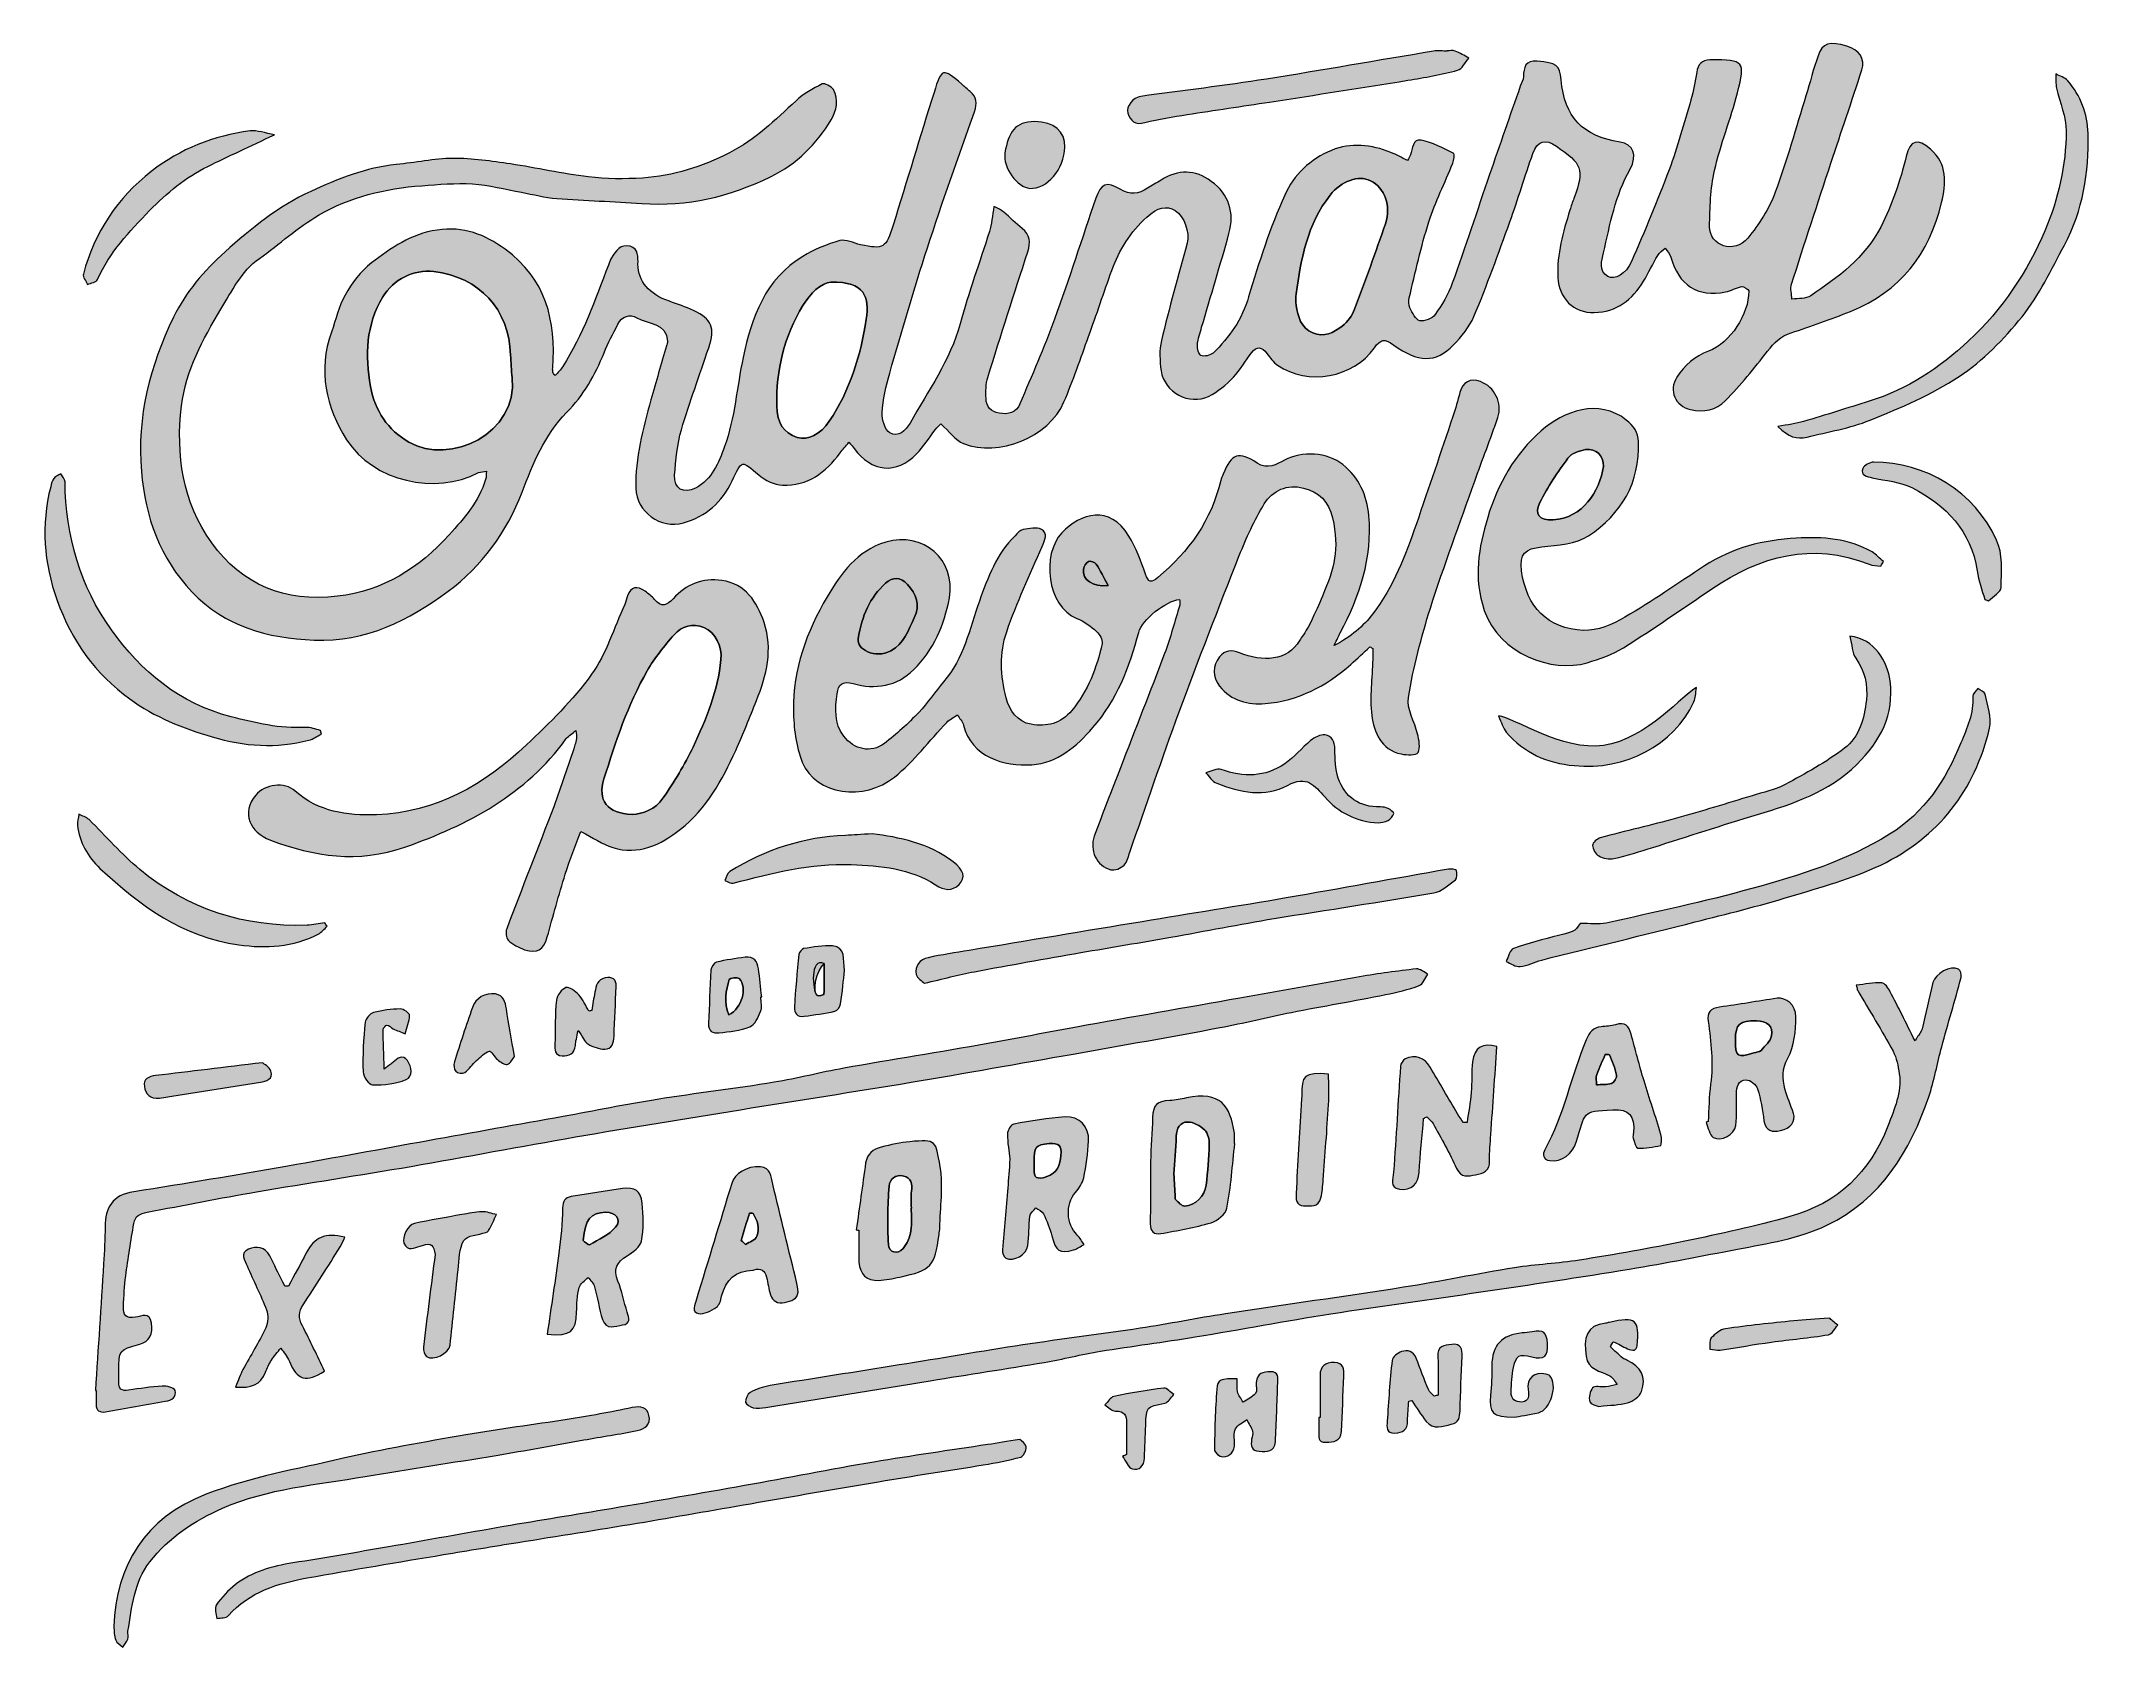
# Model space of a CAD drawing. Header units: inches. Extents: x 83 to 982, y -878 to -173.
import ezdxf

# ---------------------------------------------------------------- set-up
doc = ezdxf.new("R2010")
doc.units = ezdxf.units.IN
doc.header["$MEASUREMENT"] = 0
doc.layers.add('Layer 1', color=7, linetype='Continuous')

msp = doc.modelspace()

# ---------------------------------------------------------------- hatches: boundary and pattern name
at = {"layer": 'Layer 1', "true_color": 0xffffff}
h = msp.add_hatch(color=7, dxfattribs=at)
h.dxf.hatch_style = 2
edge = h.paths.add_edge_path()
edge.add_spline(control_points=[(682.96, -225.12), (683.51, -224.12), (683.96, -223.44), (684.27, -222.71), (685.36, -220.15), (684.98, -215.49), (688.91, -216.25), (693.88, -217.21), (698.58, -219.78), (703.22, -222.01), (703.7, -222.24), (703.39, -225.02), (702.84, -226.38), (699.38, -234.95), (695.14, -243.26), (692.33, -252.03), (688.84, -262.97), (686.43, -274.26), (683.69, -285.44), (683.35, -286.81), (683.4, -288.6), (684.02, -289.81), (685.13, -291.97), (686.51, -295.03), (688.34, -295.5), (690.29, -295.99), (693.79, -294.56), (695.03, -292.83), (698.08, -288.58), (700.84, -283.9), (702.61, -278.99), (708.33, -263.2), (713.51, -247.22), (718.97, -231.33), (723.41, -218.38), (727.96, -205.46), (732.47, -192.53), (732.95, -191.13), (733.81, -189.73), (733.85, -188.32), (733.97, -184.21), (734.68, -181.1), (739.93, -181.54), (748.36, -182.26), (749.88, -183.33), (750.42, -189.67), (751.82, -206.04), (759.83, -214.52), (776.32, -217.07), (782.05, -217.96), (784.11, -222.8), (780.68, -228.94), (774.26, -240.43), (771.84, -253.12), (769.04, -265.69), (768.26, -269.17), (766.72, -273.51), (770.91, -276.03), (773.87, -277.8), (778.86, -275.04), (781.29, -269.52), (787.13, -256.22), (792.76, -242.8), (797.83, -229.19), (801.57, -219.16), (804.4, -208.78), (807.42, -198.49), (808.58, -194.56), (809.3, -190.48), (809.94, -186.42), (810.48, -182.94), (812.2, -181.09), (815.74, -181.01), (815.91, -181), (816.07, -181.01), (816.24, -181.01), (830.69, -180.9), (831.47, -181.57), (827.85, -195.39), (824.84, -206.87), (820.42, -218), (817.79, -229.55), (815.98, -237.51), (815.68, -245.92), (815.62, -254.13), (815.56, -262.83), (826.45, -266.3), (832.38, -259.22), (837.36, -253.27), (841.7, -246.3), (844.42, -239.07), (849.63, -225.21), (853.5, -210.85), (857.89, -196.69), (859.7, -190.86), (861.25, -184.94), (863.22, -179.15), (865.1, -173.59), (868.28, -172.67), (875.9, -175), (881.37, -176.67), (884, -180.45), (882.43, -185.37), (878.06, -199.06), (873.4, -212.65), (868.9, -226.3), (863.07, -244.01), (857.21, -261.72), (851.57, -279.5), (850.94, -281.46), (851.68, -283.85), (851.78, -286.04), (854.55, -285.6), (857.89, -286), (860, -284.57), (872.04, -276.4), (883.74, -267.97), (890.75, -254.36), (895.87, -244.43), (899.3, -234.07), (901.96, -223.35), (903.75, -216.13), (906.97, -215.2), (912.65, -220.18), (920.22, -226.81), (919.45, -235.18), (917.47, -243.61), (912.17, -266.22), (899.28, -282.67), (877.44, -291.41), (868.86, -294.85), (860.14, -297.93), (851.37, -300.82), (846.85, -302.32), (843.91, -305.12), (841.07, -308.84), (835.26, -316.41), (829.16, -323.84), (822.49, -330.65), (818.58, -334.63), (812.98, -335.84), (807.23, -334.53), (800.43, -332.97), (797.52, -326.2), (801.22, -320.31), (804.58, -314.96), (809.14, -311.17), (815.16, -308.86), (824.64, -305.22), (832.98, -292.56), (832.77, -282.45), (832.76, -281.74), (830.59, -280.35), (829.64, -280.52), (827.24, -280.95), (825.03, -282.43), (822.63, -282.89), (810.28, -285.25), (801.97, -279.84), (798.59, -267.63), (798.19, -266.17), (796.96, -264.95), (796.11, -263.62), (795, -264.69), (793.61, -265.58), (792.85, -266.85), (790.63, -270.55), (788.81, -274.48), (786.59, -278.17), (781.69, -286.3), (774.83, -291.68), (764.98, -291.9), (755.79, -292.1), (749.45, -285.71), (748.97, -276.53), (748.43, -266.24), (751.27, -256.58), (754.25, -246.94), (754.79, -245.21), (755.39, -243.5), (756.01, -241.8), (760.87, -228.58), (759.47, -226.76), (748.36, -218.84), (743.65, -215.48), (739.96, -216.5), (738, -222.06), (734.49, -232), (731.47, -242.12), (727.9, -252.03), (722.86, -266.01), (717.8, -280), (712.09, -293.71), (710.18, -298.31), (706.64, -302.44), (703.14, -306.12), (695.35, -314.33), (687.28, -313.7), (676.97, -306.16), (672.89, -303.17), (671.09, -303.61), (668.42, -307.4), (659.15, -320.58), (639.12, -324.13), (625.89, -315.01), (624.04, -313.74), (622.58, -311.77), (621.23, -309.92), (619.01, -306.88), (616.75, -306.54), (614.43, -309.55), (611.71, -313.09), (609.57, -317.15), (606.5, -320.31), (603.32, -323.58), (599.66, -326.74), (595.61, -328.72), (587.17, -332.84), (576.08, -326.8), (574.76, -317.52), (574.13, -313.17), (573.87, -308.44), (574.87, -304.22), (578.27, -289.9), (582.28, -275.73), (586.11, -261.51), (587.42, -256.65), (584.95, -249.65), (580.92, -247.15), (577.12, -244.8), (573.23, -245.65), (568.44, -250.04), (561.33, -256.53), (556.3, -264.42), (553.08, -273.45), (549.64, -283.07), (546.37, -292.76), (542.89, -302.37), (539.4, -311.99), (536.11, -321.71), (532.09, -331.1), (525.33, -346.85), (503.24, -355.37), (488, -349.45), (484.36, -348.03), (481.7, -344.08), (477.98, -340.76), (477.59, -341.18), (476.49, -342.21), (475.57, -343.38), (472.81, -346.9), (470.43, -350.77), (467.36, -353.97), (458.57, -363.12), (447.42, -362.03), (440.01, -351.59), (439.45, -350.81), (438.76, -350.13), (437.64, -348.84), (436.19, -350.6), (434.93, -351.99), (433.83, -353.5), (427.53, -362.1), (419.53, -368.09), (408.5, -367.72), (404.93, -367.61), (400.87, -365.59), (398.06, -363.23), (390.33, -356.75), (390.96, -356.34), (386.37, -365.79), (381.83, -375.14), (375.02, -381.41), (364.93, -384.29), (355.06, -387.1), (344.23, -379.42), (344.06, -369.07), (343.83, -355.72), (347.13, -342.94), (350.7, -330.23), (352.92, -322.31), (355.24, -314.42), (357.52, -306.51), (357.7, -305.88), (358.03, -305.23), (357.99, -304.61), (357.52, -296.08), (349.36, -297.13), (344.54, -294.21), (341.52, -292.39), (338, -293.39), (336.16, -297.08), (334.09, -301.21), (331.83, -305.26), (330.12, -309.54), (326.21, -319.31), (321.11, -328.27), (313.67, -335.8), (303.93, -345.66), (298.97, -358.23), (294.11, -370.78), (287.31, -388.33), (276.46, -403.34), (261.65, -414.26), (244.48, -426.91), (225.75, -436.65), (202.78, -435.72), (182.03, -434.89), (163.73, -429.84), (149.12, -414.5), (135.03, -399.71), (128.67, -381.82), (126.96, -361.68), (124.9, -337.59), (130.72, -315.21), (141.06, -293.96), (146.4, -282.97), (154.42, -273.55), (163.68, -265.29), (175.23, -255), (187.13, -245.2), (201.29, -238.72), (213.28, -233.23), (225.5, -228.28), (238.85, -226.95), (247.18, -226.12), (255.48, -224.31), (263.8, -224.25), (272.21, -224.18), (280.68, -225.43), (289.04, -226.66), (300.45, -228.34), (311.74, -230.99), (323.19, -232.37), (331.03, -233.32), (339.09, -233.35), (346.99, -232.85), (360.46, -231.99), (373.1, -227.92), (385.18, -221.79), (396.48, -216.06), (405.26, -207.34), (414.41, -198.93), (417.72, -195.87), (421.83, -193.55), (425.91, -191.56), (426.95, -191.05), (430.02, -192.62), (430.8, -194), (433.3, -198.42), (432.26, -203.3), (429.87, -207.25), (423.34, -218), (414.95, -226.62), (403.19, -232.33), (385.2, -241.07), (366.66, -245.47), (346.68, -244.01), (334.27, -243.1), (321.8, -242.82), (309.39, -241.86), (304.17, -241.46), (299.02, -240.05), (293.84, -239.11), (286.69, -237.83), (279.58, -235.92), (272.37, -235.45), (264.97, -234.96), (257.46, -235.67), (250.02, -236.22), (234.05, -237.39), (218.57, -241.09), (204.75, -249.19), (195.55, -254.58), (187.53, -261.97), (178.76, -268.15), (170.69, -273.83), (166.69, -282.58), (161.87, -290.5), (153.89, -303.62), (146.48, -317.33), (144.59, -332.9), (141.97, -354.38), (145.03, -375.17), (157.85, -393.03), (171.2, -411.63), (190.03, -419.13), (213.01, -416.48), (233.2, -414.15), (248.76, -404.15), (262.14, -389.46), (268.79, -382.16), (275.06, -374.82), (278.1, -365.26), (278.46, -364.12), (278.36, -362.83), (278.47, -361.61), (277.31, -361.79), (276, -361.69), (275.01, -362.21), (255.99, -372.12), (228.76, -366.06), (217.08, -347.77), (207.97, -333.51), (204.37, -317.39), (210.39, -300.47), (212.32, -295.01), (213.6, -289.17), (216.44, -284.24), (219.43, -279.02), (223.21, -273.71), (227.93, -270.14), (236.52, -263.63), (245.22, -257.38), (256.79, -255.67), (268.53, -253.93), (277.72, -257.66), (286.63, -264.11), (304.56, -277.1), (309.16, -295.42), (307.56, -316.25), (307.51, -316.9), (307.56, -317.58), (307.67, -318.23), (307.72, -318.52), (308.04, -318.76), (308.7, -319.62), (309.86, -318.22), (311.05, -317.03), (311.94, -315.65), (320.8, -301.77), (326.19, -286.33), (332.03, -271.09), (332.45, -270.01), (332.74, -268.84), (333.34, -267.88), (335.23, -264.85), (337.42, -261.67), (341.53, -262.81), (345.4, -263.89), (345.01, -267.53), (345.02, -270.74), (345.02, -278.17), (349.91, -283.85), (358.79, -286.98), (362.34, -288.23), (365.97, -289.37), (369.36, -290.99), (377.59, -294.91), (379.01, -298.46), (376.06, -307.41), (372.1, -319.42), (367.62, -331.27), (364.1, -343.4), (362.25, -349.79), (361.6, -356.62), (361.11, -363.3), (360.68, -369.16), (365.07, -371.78), (370.29, -369.01), (377.56, -365.15), (380.38, -357.97), (383.01, -350.76), (387.64, -338.09), (388.39, -324.62), (391.2, -311.58), (394.96, -294.05), (400.79, -277.22), (417.42, -267.25), (422.43, -264.25), (428.01, -261.89), (433.63, -260.33), (436.27, -259.6), (439.62, -261.48), (442.67, -262.12), (452.89, -264.26), (453.87, -263.75), (457.06, -253.51), (463.1, -234.1), (468.96, -214.64), (475.02, -195.23), (478.37, -184.5), (478.83, -184.44), (487.17, -191.65), (488.43, -192.74), (489.67, -193.83), (490.92, -194.93), (493.72, -197.4), (494.11, -200.01), (492.77, -203.73), (485.67, -223.57), (478.63, -243.45), (472.12, -263.5), (466.21, -281.7), (460.87, -300.1), (455.56, -318.49), (453.91, -324.18), (452.62, -330.1), (452.25, -335.98), (452.07, -338.92), (453.49, -343.43), (455.67, -344.73), (459.21, -346.82), (462.6, -343.87), (464.5, -340.45), (472.39, -326.21), (482.12, -312.99), (486.48, -296.85), (490.16, -283.18), (495.14, -269.87), (499.35, -256.34), (500.36, -253.07), (500.58, -249.55), (501.32, -245.28), (503.07, -246.3), (504.49, -246.89), (505.62, -247.83), (508.38, -250.15), (510.91, -252.75), (513.71, -255.02), (517.21, -257.86), (517.53, -261.1), (516.19, -265.21), (510.21, -283.55), (504.33, -301.93), (498.65, -320.37), (497.75, -323.29), (497.76, -326.59), (497.85, -329.69), (497.95, -333.25), (500, -335.47), (503.65, -336.11), (507.69, -336.83), (511.1, -335.85), (512.76, -331.93), (517.96, -319.61), (523.36, -307.36), (527.93, -294.81), (534.32, -277.25), (540, -259.42), (546.06, -241.74), (548.27, -235.3), (550.91, -234.19), (556.78, -237.78), (561.12, -240.43), (564.84, -239.92), (568.76, -237.34), (570.7, -236.07), (572.76, -234.97), (574.73, -233.75), (582.22, -229.07), (589.65, -229.08), (596.79, -234.34), (604.6, -240.1), (607.08, -247.98), (604.55, -257.16), (600.74, -270.95), (596.54, -284.63), (592.54, -298.36), (591.81, -300.89), (590.88, -303.43), (590.67, -306.01), (590.54, -307.64), (591.21, -310.41), (592.22, -310.78), (593.7, -311.33), (596.39, -310.8), (597.55, -309.68), (604.74, -302.76), (610.26, -294.97), (613.19, -284.99), (617.64, -269.84), (622.64, -254.73), (629.01, -240.32), (632.87, -231.58), (640.33, -224.45), (649.5, -220.71), (658.06, -217.21), (667.08, -218.12), (675.69, -221.66), (678.1, -222.65), (680.41, -223.9), (682.96, -225.12)], knot_values=[0, 0, 0, 0, 1, 1, 1, 2, 2, 2, 3, 3, 3, 4, 4, 4, 5, 5, 5, 6, 6, 6, 7, 7, 7, 8, 8, 8, 9, 9, 9, 10, 10, 10, 11, 11, 11, 12, 12, 12, 13, 13, 13, 14, 14, 14, 15, 15, 15, 16, 16, 16, 17, 17, 17, 18, 18, 18, 19, 19, 19, 20, 20, 20, 21, 21, 21, 22, 22, 22, 23, 23, 23, 24, 24, 24, 25, 25, 25, 26, 26, 26, 27, 27, 27, 28, 28, 28, 29, 29, 29, 30, 30, 30, 31, 31, 31, 32, 32, 32, 33, 33, 33, 34, 34, 34, 35, 35, 35, 36, 36, 36, 37, 37, 37, 38, 38, 38, 39, 39, 39, 40, 40, 40, 41, 41, 41, 42, 42, 42, 43, 43, 43, 44, 44, 44, 45, 45, 45, 46, 46, 46, 47, 47, 47, 48, 48, 48, 49, 49, 49, 50, 50, 50, 51, 51, 51, 52, 52, 52, 53, 53, 53, 54, 54, 54, 55, 55, 55, 56, 56, 56, 57, 57, 57, 58, 58, 58, 59, 59, 59, 60, 60, 60, 61, 61, 61, 62, 62, 62, 63, 63, 63, 64, 64, 64, 65, 65, 65, 66, 66, 66, 67, 67, 67, 68, 68, 68, 69, 69, 69, 70, 70, 70, 71, 71, 71, 72, 72, 72, 73, 73, 73, 74, 74, 74, 75, 75, 75, 76, 76, 76, 77, 77, 77, 78, 78, 78, 79, 79, 79, 80, 80, 80, 81, 81, 81, 82, 82, 82, 83, 83, 83, 84, 84, 84, 85, 85, 85, 86, 86, 86, 87, 87, 87, 88, 88, 88, 89, 89, 89, 90, 90, 90, 91, 91, 91, 92, 92, 92, 93, 93, 93, 94, 94, 94, 95, 95, 95, 96, 96, 96, 97, 97, 97, 98, 98, 98, 99, 99, 99, 100, 100, 100, 101, 101, 101, 102, 102, 102, 103, 103, 103, 104, 104, 104, 105, 105, 105, 106, 106, 106, 107, 107, 107, 108, 108, 108, 109, 109, 109, 110, 110, 110, 111, 111, 111, 112, 112, 112, 113, 113, 113, 114, 114, 114, 115, 115, 115, 116, 116, 116, 117, 117, 117, 118, 118, 118, 119, 119, 119, 120, 120, 120, 121, 121, 121, 122, 122, 122, 123, 123, 123, 124, 124, 124, 125, 125, 125, 126, 126, 126, 127, 127, 127, 128, 128, 128, 129, 129, 129, 130, 130, 130, 131, 131, 131, 132, 132, 132, 133, 133, 133, 134, 134, 134, 135, 135, 135, 136, 136, 136, 137, 137, 137, 138, 138, 138, 139, 139, 139, 140, 140, 140, 141, 141, 141, 142, 142, 142, 143, 143, 143, 144, 144, 144, 145, 145, 145, 146, 146, 146, 147, 147, 147, 148, 148, 148, 149, 149, 149, 150, 150, 150, 151, 151, 151, 152, 152, 152, 153, 153, 153, 154, 154, 154, 155, 155, 155, 156, 156, 156, 157, 157, 157, 158, 158, 158, 159, 159, 159, 160, 160, 160, 161, 161, 161, 162, 162, 162, 163, 163, 163, 164, 164, 164, 165, 165, 165, 166, 166, 166, 167, 167, 167, 168, 168, 168, 169, 169, 169, 170, 170, 170, 171, 171, 171, 172, 172, 172, 173, 173, 173, 174, 174, 174, 175, 175, 175, 176, 176, 176, 177, 177, 177, 178, 178, 178, 179, 179, 179, 180, 180, 180, 181, 181, 181, 182, 182, 182, 183, 183, 183, 184, 184, 184, 185, 185, 185, 186, 186, 186, 187, 187, 187, 188, 188, 188, 189, 189, 189, 190, 190, 190, 191, 191, 191, 192, 192, 192, 193, 193, 193, 194, 194, 194, 194], degree=3, periodic=1)
edge = h.paths.add_edge_path()
edge.add_spline(control_points=[(289.72, -320.51), (289.49, -317.19), (289.18, -313.88), (289.06, -310.56), (288.33, -290.38), (275.55, -276.45), (255.4, -273.94), (246.44, -272.82), (237.64, -277.32), (232.97, -285.07), (225.52, -297.43), (225.11, -310.63), (227.57, -324.37), (229.51, -335.17), (235.18, -343.42), (244.41, -348.82), (262.28, -359.29), (292.46, -344.91), (289.72, -320.51)], knot_values=[0, 0, 0, 0, 1, 1, 1, 2, 2, 2, 3, 3, 3, 4, 4, 4, 5, 5, 5, 6, 6, 6, 6], degree=3, periodic=1)
edge = h.paths.add_edge_path()
edge.add_spline(control_points=[(429.69, -278.56), (425.39, -279.05), (420.7, -283.41), (417.43, -288.82), (409.28, -302.29), (405.59, -317.09), (405.96, -332.9), (406.14, -340.41), (408.84, -344.78), (414.97, -346.71), (419.62, -348.17), (425.15, -345.38), (429, -339.65), (438.13, -326.04), (442.88, -310.82), (445.25, -294.77), (446.65, -285.23), (444.88, -278.15), (429.69, -278.56)], knot_values=[0, 0, 0, 0, 1, 1, 1, 2, 2, 2, 3, 3, 3, 4, 4, 4, 5, 5, 5, 6, 6, 6, 6], degree=3, periodic=1)
edge = h.paths.add_edge_path()
edge.add_spline(control_points=[(633.99, -283.68), (633.99, -285.34), (633.76, -287.04), (634.03, -288.66), (634.84, -293.67), (636.06, -298.64), (641.34, -300.85), (646.2, -302.88), (650.61, -300.8), (654.25, -297.88), (656.59, -296), (658.65, -293.2), (659.72, -290.39), (664.46, -277.98), (668.95, -265.47), (673.21, -252.89), (675.89, -244.97), (673, -237.27), (666.71, -234.06), (661.46, -231.39), (653.86, -234.14), (648.95, -240.38), (638.94, -253.09), (636.25, -268.31), (633.99, -283.68)], knot_values=[0, 0, 0, 0, 1, 1, 1, 2, 2, 2, 3, 3, 3, 4, 4, 4, 5, 5, 5, 6, 6, 6, 7, 7, 7, 8, 8, 8, 8], degree=3, periodic=1)
h = msp.add_hatch(color=7, dxfattribs=at)
h.dxf.hatch_style = 2
edge = h.paths.add_edge_path()
edge.add_spline(control_points=[(700.36, -177.01), (701.52, -177.01), (702.82, -176.68), (703.83, -177.08), (705.93, -177.91), (707.89, -179.13), (709.9, -180.19), (708.27, -182.04), (706.95, -185.02), (704.96, -185.55), (697.8, -187.46), (690.45, -188.74), (683.11, -189.93), (662.89, -193.21), (642.64, -196.35), (622.39, -199.5), (610.32, -201.37), (598.23, -203.08), (586.17, -205), (579.96, -205.98), (573.71, -206.9), (567.66, -208.52), (563.28, -209.69), (561.26, -207.77), (560.15, -204.3), (559.2, -201.29), (562.5, -197.46), (565.85, -197), (584.23, -194.5), (602.65, -192.25), (620.97, -189.38), (645.48, -185.55), (669.91, -181.21), (694.38, -177.17), (696.32, -176.85), (698.36, -177.13), (700.36, -177.13), (700.36, -177.09), (700.36, -177.05), (700.36, -177.01)], knot_values=[0, 0, 0, 0, 1, 1, 1, 2, 2, 2, 3, 3, 3, 4, 4, 4, 5, 5, 5, 6, 6, 6, 7, 7, 7, 8, 8, 8, 9, 9, 9, 10, 10, 10, 11, 11, 11, 12, 12, 12, 13, 13, 13, 13], degree=3, periodic=1)
h = msp.add_hatch(color=7, dxfattribs=at)
h.dxf.hatch_style = 2
edge = h.paths.add_edge_path()
edge.add_spline(control_points=[(845.53, -342), (850.04, -341.12), (853.56, -340.72), (856.91, -339.74), (866.53, -336.9), (876.09, -333.82), (885.67, -330.85), (902.45, -325.65), (916.53, -316.36), (929.37, -304.36), (944.23, -290.47), (955.14, -274), (962.98, -255.67), (968.84, -241.99), (972.11, -227.2), (972.2, -212.21), (972.24, -205.97), (969.37, -199.73), (968.01, -193.45), (967.57, -191.42), (967.72, -189.26), (967.6, -187.16), (969.38, -188.13), (971.64, -188.68), (972.87, -190.12), (978.58, -196.72), (981.62, -204.64), (981.83, -213.28), (982.23, -230.38), (979.58, -247.03), (971.43, -262.29), (965.69, -273.05), (960.35, -284.32), (952.82, -293.76), (944.93, -303.64), (935.6, -313.06), (925.14, -320.02), (913.16, -328), (899.49, -333.68), (886.07, -339.17), (877.29, -342.75), (867.66, -344.29), (858.38, -346.58), (853.76, -347.72), (850.34, -346.54), (845.53, -342)], knot_values=[0, 0, 0, 0, 1, 1, 1, 2, 2, 2, 3, 3, 3, 4, 4, 4, 5, 5, 5, 6, 6, 6, 7, 7, 7, 8, 8, 8, 9, 9, 9, 10, 10, 10, 11, 11, 11, 12, 12, 12, 13, 13, 13, 14, 14, 14, 15, 15, 15, 15], degree=3, periodic=1)
h = msp.add_hatch(color=7, dxfattribs=at)
h.dxf.hatch_style = 2
edge = h.paths.add_edge_path()
edge.add_spline(control_points=[(185.41, -213.83), (174.65, -218.93), (165.31, -223.24), (156.07, -227.76), (146.31, -232.54), (138.14, -239.37), (130.57, -247.16), (121.65, -256.33), (112.9, -265.46), (107.7, -277.42), (107.2, -278.56), (104.81, -278.88), (103.29, -279.58), (102.63, -278.04), (101.11, -276.27), (101.45, -275.01), (106.41, -256.74), (116.34, -241.51), (131.27, -229.95), (143.99, -220.1), (158.68, -214.21), (174.69, -212.2), (177.84, -211.81), (181.2, -213.14), (185.41, -213.83)], knot_values=[0, 0, 0, 0, 1, 1, 1, 2, 2, 2, 3, 3, 3, 4, 4, 4, 5, 5, 5, 6, 6, 6, 7, 7, 7, 8, 8, 8, 8], degree=3, periodic=1)
h = msp.add_hatch(color=7, dxfattribs=at)
h.dxf.hatch_style = 2
edge = h.paths.add_edge_path()
edge.add_spline(control_points=[(532.46, -219.29), (532.17, -229.04), (524.67, -237.83), (517.02, -237.38), (511.83, -237.07), (505.09, -228.29), (506.17, -221.85), (507.68, -212.79), (510.61, -208.04), (519.22, -208.07), (527.81, -208.09), (532.67, -212.45), (532.46, -219.29)], knot_values=[0, 0, 0, 0, 1, 1, 1, 2, 2, 2, 3, 3, 3, 4, 4, 4, 4], degree=3, periodic=1)
h = msp.add_hatch(color=7, dxfattribs=at)
h.dxf.hatch_style = 2
edge = h.paths.add_edge_path()
edge.add_spline(control_points=[(640.17, -428.42), (642.68, -423.1), (643.96, -420.23), (645.58, -416.42), (650.86, -404.02), (653.14, -395.98), (650.02, -382.06), (648.43, -374.96), (644.02, -370.64), (637.31, -368.95), (630.08, -367.13), (623.71, -369.93), (620.01, -375.96), (615.64, -383.06), (612.18, -390.82), (609.09, -398.59), (600.06, -421.4), (591.17, -444.27), (582.67, -467.28), (575.14, -487.66), (568.21, -508.27), (561, -528.78), (560.3, -530.77), (559.93, -533.24), (558.53, -534.54), (557.1, -535.87), (554.31, -537.03), (552.59, -536.55), (546.42, -534.81), (543.17, -527.97), (545.41, -521.79), (549.06, -511.73), (553.01, -501.78), (556.86, -491.8), (563.34, -475.05), (569.98, -458.36), (576.28, -441.54), (578.87, -434.61), (580.77, -427.42), (582.92, -420.32), (583.14, -419.6), (582.88, -418.73), (582.84, -417.92), (576.78, -418.4), (566.43, -426.79), (564.93, -432.32), (560.8, -447.51), (555.39, -462.11), (544.78, -474.14), (537.54, -482.35), (529.48, -489.61), (517.9, -490.44), (505.64, -491.32), (491.53, -486.93), (487.97, -473.1), (487.55, -471.47), (486.19, -470.09), (485.26, -468.59), (483.7, -469.66), (481.91, -470.51), (480.63, -471.85), (472.97, -479.86), (466.22, -488.96), (457.68, -495.84), (444.3, -506.62), (423.06, -503.87), (417.16, -489.29), (414.33, -482.31), (413.37, -474.18), (413.29, -466.56), (413.13, -448.6), (419.01, -432.03), (428.05, -416.75), (434.2, -406.37), (441.1, -396.55), (453.84, -392.68), (470.09, -387.74), (484.82, -400.51), (481.75, -417.2), (479.54, -429.22), (474.9, -439.97), (466.19, -448.63), (458.68, -456.1), (449.28, -457.5), (439.49, -454.84), (434.7, -453.54), (432.99, -455.1), (432.45, -459.27), (431.63, -465.72), (431.06, -472.12), (435.37, -477.88), (439.77, -483.77), (447.24, -485.58), (453.21, -481.1), (458.61, -477.05), (463.6, -472.36), (468.29, -467.49), (472.29, -463.33), (475.44, -458.37), (479.25, -454.01), (488.14, -443.82), (490.54, -430.78), (494.92, -418.65), (498.69, -408.19), (502.47, -397.89), (510.62, -389.9), (511.68, -388.86), (512.84, -387.45), (514.12, -387.22), (516.8, -386.75), (520.12, -386), (522.22, -387.13), (525.29, -388.77), (523.64, -391.86), (522.46, -394.59), (517.1, -407), (511.36, -419.3), (506.92, -432.04), (503.67, -441.36), (504.26, -451.42), (506.63, -461.01), (508.03, -466.65), (511.66, -471.65), (517.7, -472.7), (524.39, -473.87), (530.75, -472.46), (535.55, -466.6), (542.62, -457.96), (546.52, -447.96), (548.8, -437.27), (549.13, -435.7), (547.77, -433.17), (546.41, -431.95), (543.85, -429.67), (540.95, -427.47), (537.8, -426.21), (524.48, -420.88), (522.2, -398.06), (531.13, -388.65), (539.35, -380), (552.17, -376.16), (560.63, -390.02), (563.77, -395.16), (565.78, -401.05), (567.86, -406.75), (569.19, -410.39), (570.28, -410.78), (573.34, -408.24), (587.01, -396.87), (596.79, -383.07), (600.95, -365.59), (601.18, -364.65), (601.63, -363.76), (602, -362.86), (605.73, -353.73), (608.74, -352.62), (616.9, -358), (621.51, -361.03), (625.5, -358.53), (628.98, -356.68), (636.4, -352.76), (647.85, -353.15), (654.6, -358.68), (661.66, -364.45), (665.16, -372.07), (665.97, -381.08), (667.64, -399.67), (661.87, -416.43), (653.41, -432.54), (652.69, -433.91), (652.07, -435.33), (650.77, -438.03), (658.36, -434.21), (663.41, -429.72), (667.68, -424.22), (676.85, -412.38), (682.04, -398.61), (686.84, -384.66), (692.24, -368.96), (697.59, -353.25), (702.89, -337.51), (704.05, -334.08), (705.01, -330.58), (705.95, -327.08), (707.2, -322.38), (710.41, -320.61), (714.96, -322.25), (721.14, -324.47), (724.8, -331.71), (722.61, -338.03), (719.38, -347.37), (715.8, -356.6), (712.5, -365.91), (705.9, -384.49), (698.96, -402.97), (692.99, -421.76), (688.92, -434.57), (685.53, -447.71), (683.33, -460.96), (682.51, -465.92), (686.13, -471.54), (687.37, -476.94), (687.98, -479.63), (688.68, -482.96), (687.59, -485.11), (686.98, -486.3), (682.63, -486.23), (680.18, -485.72), (671.19, -483.83), (668.27, -476.19), (667.29, -468.77), (666.22, -460.72), (667.45, -452.36), (667.66, -444.14), (667.7, -442.56), (667.67, -440.98), (667.67, -439.4), (667.27, -439.18), (666.87, -438.95), (666.47, -438.72), (663.66, -441.27), (660.86, -443.84), (658.04, -446.37), (647.27, -456.04), (634.76, -462.44), (620.38, -463.62), (613.1, -464.22), (605.51, -462.49), (600.43, -455.9), (597.27, -451.79), (597.24, -447.08), (600.37, -443.13), (602.77, -440.09), (605.74, -439.9), (609.16, -441.27), (619.22, -445.3), (630.21, -445.21), (635.62, -435.79), (636.43, -434.37), (637.54, -433.23), (640.17, -428.42)], knot_values=[0, 0, 0, 0, 1, 1, 1, 2, 2, 2, 3, 3, 3, 4, 4, 4, 5, 5, 5, 6, 6, 6, 7, 7, 7, 8, 8, 8, 9, 9, 9, 10, 10, 10, 11, 11, 11, 12, 12, 12, 13, 13, 13, 14, 14, 14, 15, 15, 15, 16, 16, 16, 17, 17, 17, 18, 18, 18, 19, 19, 19, 20, 20, 20, 21, 21, 21, 22, 22, 22, 23, 23, 23, 24, 24, 24, 25, 25, 25, 26, 26, 26, 27, 27, 27, 28, 28, 28, 29, 29, 29, 30, 30, 30, 31, 31, 31, 32, 32, 32, 33, 33, 33, 34, 34, 34, 35, 35, 35, 36, 36, 36, 37, 37, 37, 38, 38, 38, 39, 39, 39, 40, 40, 40, 41, 41, 41, 42, 42, 42, 43, 43, 43, 44, 44, 44, 45, 45, 45, 46, 46, 46, 47, 47, 47, 48, 48, 48, 49, 49, 49, 50, 50, 50, 51, 51, 51, 52, 52, 52, 53, 53, 53, 54, 54, 54, 55, 55, 55, 56, 56, 56, 57, 57, 57, 58, 58, 58, 59, 59, 59, 60, 60, 60, 61, 61, 61, 62, 62, 62, 63, 63, 63, 64, 64, 64, 65, 65, 65, 66, 66, 66, 67, 67, 67, 68, 68, 68, 69, 69, 69, 70, 70, 70, 71, 71, 71, 72, 72, 72, 73, 73, 73, 74, 74, 74, 75, 75, 75, 76, 76, 76, 77, 77, 77, 78, 78, 78, 79, 79, 79, 80, 80, 80, 80], degree=3, periodic=1)
h = msp.add_hatch(color=7, dxfattribs=at)
h.dxf.hatch_style = 2
edge = h.paths.add_edge_path()
edge.add_spline(control_points=[(890.73, -403.22), (889.02, -402.97), (887.17, -403.06), (885.61, -402.44), (860.47, -392.46), (837.94, -398.79), (816.62, -413.22), (803.74, -421.94), (790.95, -430.8), (777.79, -439.07), (772.99, -442.08), (767.35, -443.99), (761.86, -445.64), (746.31, -450.32), (723.26, -441.84), (716.67, -422.68), (711.78, -408.43), (714.14, -395.16), (718.16, -381.85), (722.57, -367.24), (729.98, -354.1), (741.66, -343.86), (751.41, -335.3), (766.9, -329.43), (779.03, -339.1), (782.3, -341.71), (784.23, -344.59), (784.39, -348.6), (785.09, -366.62), (776.77, -380.42), (762.44, -389.96), (756.95, -393.62), (748.93, -394.03), (741.94, -394.77), (734.61, -395.55), (731.98, -397.91), (733.01, -405.28), (735.22, -421.14), (744.51, -430.9), (760.29, -431.48), (766.28, -431.7), (772.98, -428.84), (778.38, -425.7), (790.37, -418.75), (801.75, -410.73), (813.38, -403.14), (825.62, -395.16), (839.24, -391.74), (853.68, -390.96), (865.28, -390.34), (876.62, -391.06), (886.97, -397.04), (888.82, -398.11), (890.3, -399.83), (891.95, -401.25), (891.54, -401.9), (891.14, -402.56), (890.73, -403.22)], knot_values=[0, 0, 0, 0, 1, 1, 1, 2, 2, 2, 3, 3, 3, 4, 4, 4, 5, 5, 5, 6, 6, 6, 7, 7, 7, 8, 8, 8, 9, 9, 9, 10, 10, 10, 11, 11, 11, 12, 12, 12, 13, 13, 13, 14, 14, 14, 15, 15, 15, 16, 16, 16, 17, 17, 17, 18, 18, 18, 19, 19, 19, 19], degree=3, periodic=1)
edge = h.paths.add_edge_path()
edge.add_spline(control_points=[(768.98, -359.44), (768.93, -354.67), (765.86, -351.39), (761.17, -352.1), (758.41, -352.52), (754.94, -353.75), (753.41, -355.81), (748.82, -361.96), (744.55, -368.46), (741.08, -375.3), (738.43, -380.51), (740.89, -383.35), (746.87, -382.95), (759.94, -382.06), (767.25, -370.7), (768.98, -359.44)], knot_values=[0, 0, 0, 0, 1, 1, 1, 2, 2, 2, 3, 3, 3, 4, 4, 4, 5, 5, 5, 5], degree=3, periodic=1)
h = msp.add_hatch(color=7, dxfattribs=at)
h.dxf.hatch_style = 2
edge = h.paths.add_edge_path()
edge.add_spline(control_points=[(936.43, -417.93), (935.29, -413.73), (933.74, -409.59), (933.11, -405.31), (930.51, -387.71), (919.33, -376.67), (904.66, -368.87), (899.44, -366.1), (892.9, -365.8), (886.95, -364.42), (884.66, -363.89), (881.76, -363.52), (882.89, -360.34), (883.36, -359), (885.94, -357.62), (887.58, -357.6), (910.36, -357.41), (932, -370.76), (941.66, -391.78), (944.43, -397.8), (943.73, -405.64), (943.63, -412.63), (943.6, -414.61), (940.06, -416.54), (938.13, -418.49), (937.56, -418.3), (937, -418.12), (936.43, -417.93)], knot_values=[0, 0, 0, 0, 1, 1, 1, 2, 2, 2, 3, 3, 3, 4, 4, 4, 5, 5, 5, 6, 6, 6, 7, 7, 7, 8, 8, 8, 9, 9, 9, 9], degree=3, periodic=1)
h = msp.add_hatch(color=7, dxfattribs=at)
h.dxf.hatch_style = 2
edge = h.paths.add_edge_path()
edge.add_spline(control_points=[(205.98, -477), (204.16, -477.91), (202.42, -479.16), (200.49, -479.66), (186.22, -483.37), (172.1, -482.44), (158.04, -478.23), (145.16, -474.38), (132.74, -469.51), (121.83, -461.55), (106.73, -450.51), (96.29, -436.14), (89.95, -418.33), (84.05, -401.76), (82.84, -385.32), (87.1, -368.37), (87.41, -367.1), (87.76, -365.72), (88.52, -364.72), (89.22, -363.8), (90.5, -363.34), (91.52, -362.68), (92.18, -363.86), (93.39, -365.04), (93.4, -366.23), (93.66, -389.96), (100.01, -412.13), (113.75, -431.25), (126.82, -449.44), (143.72, -463.62), (166.32, -469.39), (177.08, -472.13), (187.8, -474.71), (199.05, -474.06), (201.2, -473.93), (203.41, -474.92), (205.59, -475.39), (205.72, -475.93), (205.85, -476.47), (205.98, -477)], knot_values=[0, 0, 0, 0, 1, 1, 1, 2, 2, 2, 3, 3, 3, 4, 4, 4, 5, 5, 5, 6, 6, 6, 7, 7, 7, 8, 8, 8, 9, 9, 9, 10, 10, 10, 11, 11, 11, 12, 12, 12, 13, 13, 13, 13], degree=3, periodic=1)
h = msp.add_hatch(color=7, dxfattribs=at)
h.dxf.hatch_style = 2
edge = h.paths.add_edge_path()
edge.add_spline(control_points=[(551.43, -411.78), (549.5, -408.18), (548.08, -405.13), (546.25, -402.36), (545.69, -401.52), (543.62, -400.78), (542.88, -401.17), (541.81, -401.75), (540.84, -403.34), (540.68, -404.61), (540.12, -409.09), (544.62, -412.58), (551.43, -411.78)], knot_values=[0, 0, 0, 0, 1, 1, 1, 2, 2, 2, 3, 3, 3, 4, 4, 4, 4], degree=3, periodic=1)
h = msp.add_hatch(color=7, dxfattribs=at)
h.dxf.hatch_style = 2
edge = h.paths.add_edge_path()
edge.add_spline(control_points=[(319.95, -519.71), (317.73, -525.7), (315.11, -532.01), (313.07, -538.5), (310.21, -547.62), (307.77, -556.87), (305.18, -566.07), (303.57, -571.74), (300.76, -573.52), (295.25, -571.66), (292.64, -570.78), (290.02, -569.33), (288.03, -567.48), (287.04, -566.56), (286.81, -563.88), (287.36, -562.43), (294.14, -544.54), (301.23, -526.78), (308, -508.89), (311.38, -499.95), (314.29, -490.83), (317.34, -481.78), (317.96, -479.96), (318.25, -478.04), (317.74, -475.45), (316.32, -476.62), (314.58, -477.56), (313.53, -479), (295.69, -503.54), (270.59, -516.82), (242.65, -526.63), (222.12, -533.84), (202.78, -530.66), (183.57, -523.52), (174.52, -520.17), (170.75, -511.5), (177.13, -503.84), (181.17, -498.99), (189.72, -497.81), (194.5, -502.03), (204.8, -511.15), (217.13, -512.84), (230.17, -512.39), (256.47, -511.47), (277.6, -499.11), (296.06, -481.71), (306.28, -472.09), (316.49, -462.08), (324.63, -450.75), (331.12, -441.7), (334.48, -430.4), (339.19, -420.08), (339.73, -418.89), (339.86, -417.51), (340.37, -416.29), (342.02, -412.35), (344.59, -411.69), (348.13, -414.29), (349.59, -415.37), (351.16, -416.44), (352.28, -417.84), (355.22, -421.5), (357.75, -420.63), (360.44, -417.58), (366.12, -411.15), (373.48, -408.41), (381.79, -409.54), (392.33, -410.97), (397.32, -419.01), (400.38, -427.97), (404.38, -439.72), (401.48, -451.17), (397.05, -462.26), (394.11, -469.6), (391.19, -476.95), (387.93, -484.15), (382.01, -497.2), (375.27, -509.75), (363.62, -518.79), (354.85, -525.6), (345.31, -530.34), (333.92, -526.79), (329.39, -525.38), (325.32, -522.49), (319.95, -519.71)], knot_values=[0, 0, 0, 0, 1, 1, 1, 2, 2, 2, 3, 3, 3, 4, 4, 4, 5, 5, 5, 6, 6, 6, 7, 7, 7, 8, 8, 8, 9, 9, 9, 10, 10, 10, 11, 11, 11, 12, 12, 12, 13, 13, 13, 14, 14, 14, 15, 15, 15, 16, 16, 16, 17, 17, 17, 18, 18, 18, 19, 19, 19, 20, 20, 20, 21, 21, 21, 22, 22, 22, 23, 23, 23, 24, 24, 24, 25, 25, 25, 26, 26, 26, 27, 27, 27, 28, 28, 28, 28], degree=3, periodic=1)
edge = h.paths.add_edge_path()
edge.add_spline(control_points=[(342.39, -512.31), (347.23, -511.97), (352.68, -510.09), (355.97, -505.19), (360.83, -497.96), (365.52, -490.51), (369.23, -482.66), (374.99, -470.48), (380.14, -457.97), (381.43, -444.31), (381.99, -438.41), (379.08, -432.47), (373.98, -430.23), (369.02, -428.06), (364.25, -429.54), (360.89, -433.37), (356.55, -438.31), (352.33, -443.52), (349.08, -449.2), (340.55, -464.11), (335.15, -480.36), (330.07, -496.68), (327.14, -506.09), (331.39, -511.8), (342.39, -512.31)], knot_values=[0, 0, 0, 0, 1, 1, 1, 2, 2, 2, 3, 3, 3, 4, 4, 4, 5, 5, 5, 6, 6, 6, 7, 7, 7, 8, 8, 8, 8], degree=3, periodic=1)
h = msp.add_hatch(color=7, dxfattribs=at)
h.dxf.hatch_style = 2
edge = h.paths.add_edge_path()
edge.add_spline(control_points=[(441.74, -435.16), (440.75, -439.55), (449.18, -444.12), (456, -440.49), (461.9, -437.35), (463.73, -431.47), (466.35, -425.97), (469.15, -420.09), (467.34, -415.56), (463.33, -411.25), (460.25, -407.93), (456.89, -407.92), (453.74, -410.77), (446.86, -416.96), (443.31, -424.94), (441.74, -435.16)], knot_values=[0, 0, 0, 0, 1, 1, 1, 2, 2, 2, 3, 3, 3, 4, 4, 4, 5, 5, 5, 5], degree=3, periodic=1)
h = msp.add_hatch(color=7, dxfattribs=at)
h.dxf.hatch_style = 2
edge = h.paths.add_edge_path()
edge.add_spline(control_points=[(877.21, -434.03), (888.23, -435.15), (893.81, -445.33), (894.86, -453.65), (896.74, -468.49), (890.79, -479.91), (880.21, -490.29), (867.8, -502.46), (852.46, -507.56), (836.58, -512.31), (821.22, -516.92), (806, -521.96), (790.69, -526.75), (785.03, -528.52), (779.37, -530.35), (773.59, -531.64), (771.52, -532.1), (768.84, -531.51), (766.95, -530.48), (765.54, -529.71), (764.28, -527.47), (764.23, -525.85), (764.2, -524.74), (766.19, -522.92), (767.59, -522.54), (778.7, -519.54), (789.94, -516.99), (801.04, -513.93), (812.18, -510.86), (823.22, -507.4), (834.27, -504.03), (839.14, -502.55), (844.3, -501.5), (848.72, -499.13), (857.7, -494.3), (866.79, -489.39), (874.83, -483.2), (881.29, -478.23), (883.59, -470.13), (884.45, -462), (885.15, -455.36), (883.78, -449.32), (879.82, -443.66), (878.16, -441.29), (878.15, -437.77), (877.21, -434.03)], knot_values=[0, 0, 0, 0, 1, 1, 1, 2, 2, 2, 3, 3, 3, 4, 4, 4, 5, 5, 5, 6, 6, 6, 7, 7, 7, 8, 8, 8, 9, 9, 9, 10, 10, 10, 11, 11, 11, 12, 12, 12, 13, 13, 13, 14, 14, 14, 15, 15, 15, 15], degree=3, periodic=1)
h = msp.add_hatch(color=7, dxfattribs=at)
h.dxf.hatch_style = 2
edge = h.paths.add_edge_path()
edge.add_spline(control_points=[(722.93, -469.04), (729.87, -469.68), (750.79, -484.55), (768.98, -481.98), (788.08, -479.29), (804.42, -459.07), (809.86, -456.54), (809.41, -459.21), (809.47, -461.18), (808.73, -462.78), (799.78, -481.97), (778.47, -493.09), (756.15, -490.85), (744.22, -489.66), (734.06, -485.34), (726.3, -476.12), (724.83, -474.38), (724.25, -471.89), (722.93, -469.04)], knot_values=[0, 0, 0, 0, 1, 1, 1, 2, 2, 2, 3, 3, 3, 4, 4, 4, 5, 5, 5, 6, 6, 6, 6], degree=3, periodic=1)
h = msp.add_hatch(color=7, dxfattribs=at)
h.dxf.hatch_style = 2
edge = h.paths.add_edge_path()
edge.add_spline(control_points=[(758.8, -560.11), (763.12, -560.11), (766.8, -560.76), (770.16, -560), (791.57, -555.16), (813.08, -550.65), (834.22, -544.79), (855.13, -538.99), (875.95, -532.6), (894.66, -520.96), (910.05, -511.4), (919.31, -497.19), (925.96, -480.89), (928.64, -474.32), (931.64, -467.83), (931.19, -460.39), (931.12, -459.31), (932.59, -458.14), (933.35, -457.01), (934.47, -457.83), (936.39, -458.49), (936.59, -459.49), (937.57, -464.44), (939.63, -469.83), (938.55, -474.41), (932.07, -501.76), (916.06, -522.34), (890.76, -534.47), (878.16, -540.52), (864.37, -544.23), (850.91, -548.31), (837.15, -552.49), (823.18, -555.96), (809.23, -559.49), (786.8, -565.15), (764.32, -570.58), (741.88, -576.19), (738.68, -576.99), (735.64, -578.76), (732.43, -579.09), (730.45, -579.29), (728.29, -577.62), (726.2, -576.79), (727.27, -574.83), (727.91, -571.7), (729.48, -571.12), (735.93, -568.78), (742.62, -567.07), (749.3, -565.41), (756.02, -563.74), (756.06, -563.89), (758.8, -560.11)], knot_values=[0, 0, 0, 0, 1, 1, 1, 2, 2, 2, 3, 3, 3, 4, 4, 4, 5, 5, 5, 6, 6, 6, 7, 7, 7, 8, 8, 8, 9, 9, 9, 10, 10, 10, 11, 11, 11, 12, 12, 12, 13, 13, 13, 14, 14, 14, 15, 15, 15, 16, 16, 16, 17, 17, 17, 17], degree=3, periodic=1)
h = msp.add_hatch(color=7, dxfattribs=at)
h.dxf.hatch_style = 2
edge = h.paths.add_edge_path()
edge.add_spline(control_points=[(670.19, -516), (660.32, -515.4), (652.69, -511.43), (646.62, -504.61), (642.11, -499.55), (638.77, -494.82), (630.28, -499.53), (620.38, -505.02), (609.38, -502.45), (599.15, -498.6), (597.22, -497.88), (595.91, -495.53), (594.31, -493.93), (596.62, -493.41), (599.32, -491.84), (601.18, -492.53), (610.99, -496.17), (620.39, -495.9), (629.06, -490.02), (633.22, -487.19), (636.45, -483.01), (640.41, -479.83), (642.13, -478.45), (644.76, -477.09), (646.73, -477.37), (649.62, -477.8), (651.06, -480.22), (651.07, -483.64), (651.08, -487.87), (651.2, -492.33), (652.54, -496.27), (655.43, -504.84), (661.86, -509.08), (671.02, -509), (672.16, -508.99), (673.42, -509.15), (674.41, -509.64), (675.44, -510.15), (677.06, -511.43), (676.92, -511.9), (676.54, -513.07), (675.5, -514.32), (674.4, -514.9), (672.98, -515.64), (671.23, -515.75), (670.19, -516)], knot_values=[0, 0, 0, 0, 1, 1, 1, 2, 2, 2, 3, 3, 3, 4, 4, 4, 5, 5, 5, 6, 6, 6, 7, 7, 7, 8, 8, 8, 9, 9, 9, 10, 10, 10, 11, 11, 11, 12, 12, 12, 13, 13, 13, 14, 14, 14, 15, 15, 15, 15], degree=3, periodic=1)
h = msp.add_hatch(color=7, dxfattribs=at)
h.dxf.hatch_style = 2
edge = h.paths.add_edge_path()
edge.add_spline(control_points=[(208.55, -561.35), (207.24, -562.52), (206.11, -564.04), (204.59, -564.82), (193.57, -570.53), (181.68, -571.13), (169.76, -569.53), (145.16, -566.24), (126.23, -552.19), (108.73, -535.94), (103.37, -530.96), (99.79, -524.49), (98.89, -516.98), (98.7, -515.43), (99.28, -513.79), (99.51, -512.19), (101, -512.95), (102.79, -513.41), (103.94, -514.53), (111.41, -521.79), (118.22, -529.82), (126.22, -536.43), (147.45, -553.96), (172.21, -561.8), (199.7, -560.92), (202.3, -560.84), (204.87, -560.23), (207.46, -559.87), (207.82, -560.36), (208.19, -560.86), (208.55, -561.35)], knot_values=[0, 0, 0, 0, 1, 1, 1, 2, 2, 2, 3, 3, 3, 4, 4, 4, 5, 5, 5, 6, 6, 6, 7, 7, 7, 8, 8, 8, 9, 9, 9, 10, 10, 10, 10], degree=3, periodic=1)
h = msp.add_hatch(color=7, dxfattribs=at)
h.dxf.hatch_style = 2
edge = h.paths.add_edge_path()
edge.add_spline(control_points=[(447.83, -520.8), (459.76, -522.27), (472.61, -524.78), (483.49, -533.09), (488.13, -536.63), (489.01, -539.92), (486.03, -542.99), (482.91, -546.21), (479.31, -545.52), (475.72, -543.2), (464.43, -535.91), (451.57, -534.8), (438.65, -534.28), (420.87, -533.56), (403.89, -538.12), (386.87, -542.4), (385.79, -542.67), (384.4, -541.7), (383.16, -541.3), (383.87, -539.97), (384.23, -538.08), (385.34, -537.38), (400.84, -527.63), (417.75, -522.22), (436.1, -521.46), (439.58, -521.32), (443.06, -521.07), (447.83, -520.8)], knot_values=[0, 0, 0, 0, 1, 1, 1, 2, 2, 2, 3, 3, 3, 4, 4, 4, 5, 5, 5, 6, 6, 6, 7, 7, 7, 8, 8, 8, 9, 9, 9, 9], degree=3, periodic=1)
h = msp.add_hatch(color=7, dxfattribs=at)
h.dxf.hatch_style = 2
edge = h.paths.add_edge_path()
edge.add_spline(control_points=[(470.8, -586.38), (469.82, -585.38), (467.52, -584.13), (467.22, -582.52), (466.53, -578.77), (468.75, -575.98), (472.4, -575.17), (478.37, -573.85), (484.45, -572.98), (490.49, -571.97), (515.8, -567.75), (541.11, -563.53), (566.43, -559.35), (587.49, -555.86), (608.58, -552.55), (629.62, -548.93), (653.4, -544.84), (677.14, -540.47), (700.9, -536.3), (702.07, -536.09), (704.26, -536.36), (704.42, -536.87), (704.79, -538.12), (704.77, -540.34), (703.98, -540.94), (701.03, -543.2), (697.9, -546.14), (694.48, -546.73), (671.16, -550.76), (647.72, -554.13), (624.37, -557.98), (609.21, -560.48), (594.13, -563.49), (579, -566.16), (565.85, -568.49), (552.66, -570.62), (539.51, -572.92), (523.92, -575.65), (508.34, -578.37), (492.79, -581.31), (485.86, -582.62), (479.02, -584.46), (470.8, -586.38)], knot_values=[0, 0, 0, 0, 1, 1, 1, 2, 2, 2, 3, 3, 3, 4, 4, 4, 5, 5, 5, 6, 6, 6, 7, 7, 7, 8, 8, 8, 9, 9, 9, 10, 10, 10, 11, 11, 11, 12, 12, 12, 13, 13, 13, 14, 14, 14, 14], degree=3, periodic=1)
h = msp.add_hatch(color=7, dxfattribs=at)
h.dxf.hatch_style = 2
edge = h.paths.add_edge_path()
edge.add_spline(control_points=[(398.99, -592.36), (398.99, -594.52), (399.59, -596.92), (398.85, -598.79), (397.84, -601.34), (396.28, -604.67), (394.11, -605.54), (389.94, -607.22), (385.18, -607.58), (380.63, -608.16), (377.81, -608.51), (375.83, -607.45), (376, -603.97), (376.4, -596.2), (376.52, -588.41), (377.02, -580.66), (377.1, -579.39), (378.39, -577.4), (379.46, -577.13), (383.58, -576.1), (387.84, -575.6), (392.06, -574.97), (395.93, -574.39), (397.47, -576.76), (397.94, -580.06), (398.52, -584.13), (398.89, -588.23), (399.35, -592.32), (399.23, -592.33), (399.11, -592.35), (398.99, -592.36)], knot_values=[0, 0, 0, 0, 1, 1, 1, 2, 2, 2, 3, 3, 3, 4, 4, 4, 5, 5, 5, 6, 6, 6, 7, 7, 7, 8, 8, 8, 9, 9, 9, 10, 10, 10, 10], degree=3, periodic=1)
edge = h.paths.add_edge_path()
edge.add_spline(control_points=[(384.85, -600.3), (390.84, -597.1), (393.11, -588.62), (389.51, -584.29), (388.94, -583.61), (385.29, -584.12), (385.11, -584.7), (383.61, -589.64), (382.55, -594.73), (384.85, -600.3)], knot_values=[0, 0, 0, 0, 1, 1, 1, 2, 2, 2, 3, 3, 3, 3], degree=3, periodic=1)
h = msp.add_hatch(color=7, dxfattribs=at)
h.dxf.hatch_style = 2
edge = h.paths.add_edge_path()
edge.add_spline(control_points=[(435.71, -580.76), (435.23, -585), (434.78, -590.24), (433.98, -595.42), (433.79, -596.64), (432.55, -598.41), (431.51, -598.65), (427.06, -599.67), (422.5, -600.23), (417.98, -600.91), (414.87, -601.37), (413.52, -599.43), (413.68, -596.85), (414.16, -589.12), (414.9, -581.4), (415.72, -573.7), (415.82, -572.77), (416.95, -571.31), (417.77, -571.19), (421.97, -570.55), (426.29, -569.63), (430.45, -570.02), (436.37, -570.58), (435.06, -575.81), (435.71, -580.76)], knot_values=[0, 0, 0, 0, 1, 1, 1, 2, 2, 2, 3, 3, 3, 4, 4, 4, 5, 5, 5, 6, 6, 6, 7, 7, 7, 8, 8, 8, 8], degree=3, periodic=1)
edge = h.paths.add_edge_path()
edge.add_spline(control_points=[(426.84, -577.71), (423.33, -580.82), (421.69, -589.59), (423.53, -591.69), (423.94, -592.17), (426.69, -591.52), (426.7, -591.32), (426.89, -587.17), (426.84, -583.02), (426.84, -577.71)], knot_values=[0, 0, 0, 0, 1, 1, 1, 2, 2, 2, 3, 3, 3, 3], degree=3, periodic=1)
h = msp.add_hatch(color=7, dxfattribs=at)
h.dxf.hatch_style = 2
edge = h.paths.add_edge_path()
edge.add_spline(control_points=[(106.76, -765.2), (107.95, -746.66), (109.16, -728.12), (110.31, -709.59), (110.65, -704.12), (110.98, -698.64), (111.03, -693.17), (111.1, -685.07), (113.98, -679.4), (123.66, -677.92), (146.22, -674.46), (168.71, -670.58), (191.19, -666.67), (211.72, -663.09), (232.21, -659.24), (252.72, -655.54), (272.51, -651.98), (292.31, -648.48), (312.1, -644.91), (325.9, -642.42), (339.64, -639.6), (353.48, -637.39), (370.57, -634.66), (387.77, -632.63), (404.85, -629.87), (415.09, -628.21), (425.15, -625.5), (435.36, -623.69), (456.45, -619.95), (477.6, -616.59), (498.7, -612.9), (511.68, -610.62), (524.59, -607.93), (537.56, -605.6), (561.46, -601.31), (585.38, -597.18), (609.29, -592.94), (626.84, -589.83), (644.36, -586.58), (661.93, -583.57), (670.19, -582.15), (678.51, -580.99), (686.85, -580.1), (688.44, -579.93), (690.23, -581.6), (691.94, -582.42), (690.66, -584.14), (689.73, -586.77), (688.05, -587.41), (683.3, -589.19), (678.3, -590.41), (673.31, -591.39), (659.54, -594.1), (645.71, -596.45), (631.94, -599.17), (621.46, -601.24), (611.08, -603.89), (600.57, -605.86), (579.12, -609.88), (557.62, -613.66), (536.13, -617.46), (512.41, -621.65), (488.7, -625.88), (464.95, -629.85), (440.01, -634.01), (415.01, -637.84), (390.05, -641.9), (365.9, -645.82), (341.73, -649.7), (317.62, -653.85), (293.5, -658.01), (269.46, -662.63), (245.35, -666.78), (222.76, -670.68), (200.08, -674.09), (177.49, -677.97), (161.44, -680.73), (145.47, -683.94), (129.45, -686.89), (126.43, -687.44), (124.09, -688.6), (123.57, -691.91), (122.36, -699.56), (121.09, -707.2), (120.08, -714.88), (119.49, -719.31), (119.29, -723.8), (119.05, -728.27), (118.85, -731.98), (120.23, -733.82), (124.42, -733.04), (126.98, -732.55), (130.58, -730.56), (131.4, -735.57), (132.19, -740.45), (130.42, -743.71), (126.22, -744.86), (117.03, -747.38), (117.03, -747.38), (117.03, -756.91), (117.03, -758.41), (117.09, -759.91), (117.02, -761.41), (116.88, -764.51), (118.28, -765.55), (121.32, -765.08), (126.22, -764.32), (131.15, -763.53), (136.1, -763.25), (138.01, -763.14), (141.36, -764.01), (141.7, -765.14), (142.53, -767.94), (140.34, -769.44), (137.45, -769.93), (128.67, -771.4), (119.92, -773.08), (111.13, -774.55), (108.76, -774.95), (106.96, -774.16), (107.06, -771.21), (107.13, -769.22), (107.07, -767.22), (107.07, -765.22), (106.97, -765.21), (106.86, -765.2), (106.76, -765.2)], knot_values=[0, 0, 0, 0, 1, 1, 1, 2, 2, 2, 3, 3, 3, 4, 4, 4, 5, 5, 5, 6, 6, 6, 7, 7, 7, 8, 8, 8, 9, 9, 9, 10, 10, 10, 11, 11, 11, 12, 12, 12, 13, 13, 13, 14, 14, 14, 15, 15, 15, 16, 16, 16, 17, 17, 17, 18, 18, 18, 19, 19, 19, 20, 20, 20, 21, 21, 21, 22, 22, 22, 23, 23, 23, 24, 24, 24, 25, 25, 25, 26, 26, 26, 27, 27, 27, 28, 28, 28, 29, 29, 29, 30, 30, 30, 31, 31, 31, 32, 32, 32, 33, 33, 33, 34, 34, 34, 35, 35, 35, 36, 36, 36, 37, 37, 37, 38, 38, 38, 39, 39, 39, 40, 40, 40, 41, 41, 41, 42, 42, 42, 42], degree=3, periodic=1)
h = msp.add_hatch(color=7, dxfattribs=at)
h.dxf.hatch_style = 2
edge = h.paths.add_edge_path()
edge.add_spline(control_points=[(324.75, -598.29), (325.19, -595.62), (325.57, -592.94), (326.08, -590.28), (326.6, -587.5), (327.22, -584.68), (330.65, -584.05), (333.66, -583.49), (335.58, -584.47), (335.44, -587.86), (335.15, -595.13), (334.77, -602.4), (334.51, -609.68), (334.4, -612.57), (333.68, -615.36), (330.39, -615.33), (327.91, -615.31), (325.21, -614.34), (323.05, -613.04), (321.53, -612.13), (320.75, -609.97), (318.74, -607.07), (318.14, -610.16), (317.62, -611.9), (317.51, -613.67), (317.26, -617.47), (314.66, -618.28), (311.68, -618.22), (308.37, -618.16), (308.51, -615.44), (308.55, -613.16), (308.65, -606.7), (308.55, -600.21), (309.23, -593.81), (309.45, -591.75), (311.54, -588.93), (313.4, -588.32), (314.82, -587.85), (317.61, -589.93), (319.07, -591.53), (320.92, -593.56), (322.05, -596.25), (323.49, -598.66), (323.91, -598.54), (324.33, -598.41), (324.75, -598.29)], knot_values=[0, 0, 0, 0, 1, 1, 1, 2, 2, 2, 3, 3, 3, 4, 4, 4, 5, 5, 5, 6, 6, 6, 7, 7, 7, 8, 8, 8, 9, 9, 9, 10, 10, 10, 11, 11, 11, 12, 12, 12, 13, 13, 13, 14, 14, 14, 15, 15, 15, 15], degree=3, periodic=1)
h = msp.add_hatch(color=7, dxfattribs=at)
h.dxf.hatch_style = 2
edge = h.paths.add_edge_path()
edge.add_spline(control_points=[(879.97, -587.25), (883.87, -586.81), (887.58, -586.01), (891.25, -586.18), (892.54, -586.24), (894.05, -588.52), (894.88, -590.09), (898.41, -596.73), (901.71, -603.49), (905.83, -611.65), (907.49, -608.86), (908.57, -607.71), (908.91, -606.36), (910.61, -599.64), (912.11, -592.86), (913.7, -586.11), (914.62, -582.18), (921.41, -578.4), (924.89, -580.14), (925.72, -580.56), (926.35, -582.72), (926.06, -583.8), (923.33, -593.99), (920.31, -604.1), (917.53, -614.28), (915.54, -621.58), (914.31, -629.12), (911.84, -636.25), (903.55, -660.22), (891.14, -681.07), (867.09, -692.63), (854.67, -698.6), (841.19, -700.59), (827.86, -703.13), (812.09, -706.13), (796.34, -709.29), (780.49, -711.9), (758.76, -715.48), (736.96, -718.67), (715.16, -721.91), (693.22, -725.17), (671.22, -728.08), (649.31, -731.52), (629.41, -734.65), (609.62, -738.41), (589.74, -741.67), (575.89, -743.94), (561.96, -745.69), (548.11, -747.96), (539.82, -749.32), (531.66, -751.45), (523.38, -752.85), (506.74, -755.67), (490.04, -758.2), (473.37, -760.9), (449.28, -764.8), (425.19, -768.75), (401.1, -772.63), (399.31, -772.92), (397.38, -773.15), (395.65, -772.78), (394.34, -772.5), (392.33, -771.29), (392.26, -770.37), (392.16, -768.94), (393.05, -766.68), (394.21, -766.06), (396.91, -764.62), (399.96, -763.53), (402.99, -763.03), (421.88, -759.91), (440.81, -757.02), (459.72, -753.99), (477.83, -751.08), (495.91, -747.94), (514.05, -745.18), (531.18, -742.57), (548.38, -740.47), (565.52, -737.87), (578.07, -735.97), (590.53, -733.45), (603.08, -731.53), (629.11, -727.55), (655.21, -723.96), (681.22, -719.87), (697.51, -717.31), (713.66, -713.92), (729.94, -711.31), (739.39, -709.79), (749.03, -709.45), (758.49, -707.94), (773.97, -705.48), (789.44, -702.81), (804.8, -699.64), (820.22, -696.46), (835.63, -693.08), (850.78, -688.86), (871.72, -683.02), (886.13, -669.44), (893.88, -649.12), (896.68, -641.75), (900.12, -634.34), (898.9, -626.1), (898.4, -622.72), (897.76, -619.12), (896.16, -616.18), (891.24, -607.17), (885.83, -598.44), (880.63, -589.59), (880.39, -589.19), (880.36, -588.67), (879.97, -587.25)], knot_values=[0, 0, 0, 0, 1, 1, 1, 2, 2, 2, 3, 3, 3, 4, 4, 4, 5, 5, 5, 6, 6, 6, 7, 7, 7, 8, 8, 8, 9, 9, 9, 10, 10, 10, 11, 11, 11, 12, 12, 12, 13, 13, 13, 14, 14, 14, 15, 15, 15, 16, 16, 16, 17, 17, 17, 18, 18, 18, 19, 19, 19, 20, 20, 20, 21, 21, 21, 22, 22, 22, 23, 23, 23, 24, 24, 24, 25, 25, 25, 26, 26, 26, 27, 27, 27, 28, 28, 28, 29, 29, 29, 30, 30, 30, 31, 31, 31, 32, 32, 32, 33, 33, 33, 34, 34, 34, 35, 35, 35, 36, 36, 36, 37, 37, 37, 37], degree=3, periodic=1)
h = msp.add_hatch(color=7, dxfattribs=at)
h.dxf.hatch_style = 2
edge = h.paths.add_edge_path()
edge.add_spline(control_points=[(290.82, -618.61), (289.99, -619.55), (289.02, -621.57), (287.56, -622.01), (286.45, -622.35), (284.59, -620.87), (283.33, -619.87), (281.94, -618.76), (280.35, -615.94), (279.75, -616.17), (277.65, -616.99), (275.84, -618.69), (274.13, -620.27), (272.32, -621.93), (270.94, -624.13), (268.98, -625.52), (268.11, -626.13), (265.77, -625.81), (264.97, -625.02), (264.18, -624.23), (263.99, -622.19), (264.37, -620.96), (266.87, -612.95), (269.54, -605), (272.27, -597.07), (273.69, -592.97), (278, -590.36), (282.39, -591.09), (285.92, -591.68), (286.75, -594.49), (287.22, -597.68), (288.2, -604.33), (289.48, -610.94), (290.82, -618.61)], knot_values=[0, 0, 0, 0, 1, 1, 1, 2, 2, 2, 3, 3, 3, 4, 4, 4, 5, 5, 5, 6, 6, 6, 7, 7, 7, 8, 8, 8, 9, 9, 9, 10, 10, 10, 11, 11, 11, 11], degree=3, periodic=1)
h = msp.add_hatch(color=7, dxfattribs=at)
h.dxf.hatch_style = 2
edge = h.paths.add_edge_path()
edge.add_spline(control_points=[(814.99, -647.08), (815.32, -641.62), (815.32, -636.12), (816.05, -630.72), (817.31, -621.41), (816.23, -612.27), (814.97, -603.1), (814.44, -599.24), (815.94, -597.37), (819.97, -596.86), (828.43, -595.77), (836.83, -594.22), (845.27, -593), (849.12, -592.45), (853.55, -595.88), (853.52, -601.16), (853.49, -607.25), (852.81, -614.05), (849.98, -619.21), (847.29, -624.13), (847.55, -628.21), (848.7, -632.77), (849.63, -636.43), (851.28, -639.89), (852.43, -643.5), (853.53, -646.92), (851.19, -650.12), (846.74, -651.08), (843.17, -651.86), (840.15, -651.4), (839.47, -646.78), (838.78, -642.06), (838.15, -637.26), (836.69, -632.75), (836.12, -630.98), (833.36, -628.77), (831.61, -628.79), (828.22, -628.81), (827.41, -631.84), (827.43, -634.99), (827.45, -639.6), (827.61, -644.25), (827.08, -648.81), (826.6, -652.81), (820.66, -656.1), (817.24, -654.04), (815.49, -652.98), (815.06, -649.74), (814.03, -647.48), (814.35, -647.35), (814.67, -647.22), (814.99, -647.08)], knot_values=[0, 0, 0, 0, 1, 1, 1, 2, 2, 2, 3, 3, 3, 4, 4, 4, 5, 5, 5, 6, 6, 6, 7, 7, 7, 8, 8, 8, 9, 9, 9, 10, 10, 10, 11, 11, 11, 12, 12, 12, 13, 13, 13, 14, 14, 14, 15, 15, 15, 16, 16, 16, 17, 17, 17, 17], degree=3, periodic=1)
edge = h.paths.add_edge_path()
edge.add_spline(control_points=[(826.94, -611.18), (826.92, -618.67), (827.81, -619.3), (835, -616.95), (836.09, -616.59), (837.55, -616.58), (838.22, -615.85), (839.99, -613.91), (842.35, -611.83), (842.77, -609.49), (843.55, -605.15), (840.95, -603.02), (836.19, -602.92), (828.81, -602.76), (826.96, -604.41), (826.94, -611.18)], knot_values=[0, 0, 0, 0, 1, 1, 1, 2, 2, 2, 3, 3, 3, 4, 4, 4, 5, 5, 5, 5], degree=3, periodic=1)
h = msp.add_hatch(color=7, dxfattribs=at)
h.dxf.hatch_style = 2
edge = h.paths.add_edge_path()
edge.add_spline(control_points=[(233.58, -624.05), (235.74, -622.37), (236.63, -621.72), (237.47, -621.02), (239.44, -619.39), (241.56, -617.42), (243.75, -620.37), (245.83, -623.17), (246.27, -627.38), (243.17, -628.68), (238.68, -630.56), (233.4, -631.06), (228.47, -631.04), (226.99, -631.03), (224.34, -627.35), (224.28, -625.29), (224.05, -618.04), (224.51, -610.74), (225.21, -603.51), (225.36, -601.94), (227.32, -599.69), (228.87, -599.26), (232.65, -598.2), (236.66, -597.71), (240.59, -597.66), (242.04, -597.64), (244.77, -599.53), (244.74, -600.49), (244.67, -603.2), (243.48, -605.87), (242.73, -608.56), (240.98, -607.83), (239.21, -607.15), (237.5, -606.33), (236.54, -605.87), (235.73, -604.86), (234.77, -604.75), (234.29, -604.7), (233.14, -606.07), (233.14, -606.8), (233.15, -612.14), (233.38, -617.48), (233.58, -624.05)], knot_values=[0, 0, 0, 0, 1, 1, 1, 2, 2, 2, 3, 3, 3, 4, 4, 4, 5, 5, 5, 6, 6, 6, 7, 7, 7, 8, 8, 8, 9, 9, 9, 10, 10, 10, 11, 11, 11, 12, 12, 12, 13, 13, 13, 14, 14, 14, 14], degree=3, periodic=1)
h = msp.add_hatch(color=7, dxfattribs=at)
h.dxf.hatch_style = 2
edge = h.paths.add_edge_path()
edge.add_spline(control_points=[(773.06, -641.91), (758.99, -642.61), (761.25, -643.05), (757.05, -656.12), (755.38, -661.33), (750.89, -664.97), (745.45, -664.25), (742.23, -663.82), (742.18, -661.39), (743.25, -659.47), (751.75, -644.29), (754.73, -627.04), (761.47, -611.19), (762.88, -607.86), (764.39, -605.85), (767.95, -605.49), (770.1, -605.28), (772.32, -605.22), (774.34, -604.57), (778.44, -603.24), (780.17, -605.19), (781.13, -608.76), (782.98, -615.59), (784.77, -622.44), (786.81, -629.22), (789.17, -637.08), (791.86, -644.86), (794.21, -652.73), (794.67, -654.28), (794.57, -657.47), (794.16, -657.57), (790.86, -658.37), (787.42, -658.9), (784.04, -658.82), (783.32, -658.8), (782.55, -656.02), (782.04, -654.43), (781.8, -653.7), (782.08, -652.79), (782.17, -651.97), (782.97, -644.58), (780.21, -641.53), (773.06, -641.91)], knot_values=[0, 0, 0, 0, 1, 1, 1, 2, 2, 2, 3, 3, 3, 4, 4, 4, 5, 5, 5, 6, 6, 6, 7, 7, 7, 8, 8, 8, 9, 9, 9, 10, 10, 10, 11, 11, 11, 12, 12, 12, 13, 13, 13, 14, 14, 14, 14], degree=3, periodic=1)
edge = h.paths.add_edge_path()
edge.add_spline(control_points=[(771.67, -617.75), (771.05, -617.73), (770.43, -617.7), (769.81, -617.68), (768.54, -620.6), (767.11, -623.47), (766.08, -626.47), (765.61, -627.83), (765.93, -629.46), (765.89, -630.97), (768.12, -630.82), (770.49, -631.07), (772.52, -630.36), (773.62, -629.98), (774.98, -627.77), (774.76, -626.69), (774.14, -623.63), (772.75, -620.72), (771.67, -617.75)], knot_values=[0, 0, 0, 0, 1, 1, 1, 2, 2, 2, 3, 3, 3, 4, 4, 4, 5, 5, 5, 6, 6, 6, 6], degree=3, periodic=1)
h = msp.add_hatch(color=7, dxfattribs=at)
h.dxf.hatch_style = 2
edge = h.paths.add_edge_path()
edge.add_spline(control_points=[(690.03, -645.72), (689.34, -653.61), (688.49, -661.48), (688.03, -669.38), (687.73, -674.38), (684.76, -677.59), (679.46, -676.77), (674.83, -676.05), (676.6, -672.44), (676.83, -669.33), (677.97, -653.84), (678.78, -638.33), (679.86, -622.84), (679.94, -621.69), (680.91, -620.08), (681.91, -619.61), (686.29, -617.55), (690.48, -619.07), (692.91, -623.22), (696.9, -630.04), (700.89, -636.87), (704.92, -643.67), (705.71, -645.02), (706.63, -646.29), (707.5, -647.59), (708.03, -647.56), (708.57, -647.52), (709.1, -647.48), (709.73, -643.08), (710.55, -638.71), (710.94, -634.29), (711.33, -629.84), (710.95, -625.3), (711.5, -620.87), (712.3, -614.43), (715.98, -612.44), (722.22, -614.21), (721.32, -627.14), (720.41, -639.98), (719.54, -652.83), (719.28, -656.64), (718.9, -660.46), (719.02, -664.26), (719.16, -668.8), (716.23, -669.84), (712.77, -670.46), (709.56, -671.04), (706.51, -672.08), (704.52, -667.69), (701.45, -660.94), (697.73, -654.48), (694.17, -647.96), (693.56, -646.84), (692.4, -646.02), (691.49, -645.06), (691.01, -645.28), (690.52, -645.5), (690.03, -645.72)], knot_values=[0, 0, 0, 0, 1, 1, 1, 2, 2, 2, 3, 3, 3, 4, 4, 4, 5, 5, 5, 6, 6, 6, 7, 7, 7, 8, 8, 8, 9, 9, 9, 10, 10, 10, 11, 11, 11, 12, 12, 12, 13, 13, 13, 14, 14, 14, 15, 15, 15, 16, 16, 16, 17, 17, 17, 18, 18, 18, 19, 19, 19, 19], degree=3, periodic=1)
h = msp.add_hatch(color=7, dxfattribs=at)
h.dxf.hatch_style = 2
edge = h.paths.add_edge_path()
edge.add_spline(control_points=[(180.08, -621.26), (180.85, -621.96), (183.25, -623.14), (183.84, -624.92), (185.06, -628.56), (181.69, -629.38), (179.19, -629.79), (164.42, -632.23), (149.62, -634.46), (134.83, -636.77), (130.82, -637.4), (128.76, -634.97), (128.24, -631.69), (127.73, -628.46), (130.1, -627.26), (133.2, -626.9), (148.3, -625.17), (163.38, -623.29), (180.08, -621.26)], knot_values=[0, 0, 0, 0, 1, 1, 1, 2, 2, 2, 3, 3, 3, 4, 4, 4, 5, 5, 5, 6, 6, 6, 6], degree=3, periodic=1)
h = msp.add_hatch(color=7, dxfattribs=at)
h.dxf.hatch_style = 2
edge = h.paths.add_edge_path()
edge.add_spline(control_points=[(648.31, -626.25), (648.31, -630.67), (648.53, -635.2), (648.26, -639.71), (647.6, -650.74), (646.74, -661.76), (645.91, -672.78), (645.71, -675.39), (645.5, -678.02), (644.95, -680.57), (644.02, -684.91), (640.26, -684.14), (637.33, -684.08), (633.84, -684.02), (633.88, -681.09), (634.02, -678.56), (634.71, -665.67), (635.47, -652.79), (636.2, -639.91), (636.28, -638.59), (636.5, -637.27), (636.48, -635.95), (636.33, -626.68), (637.62, -625.5), (648.31, -626.25)], knot_values=[0, 0, 0, 0, 1, 1, 1, 2, 2, 2, 3, 3, 3, 4, 4, 4, 5, 5, 5, 6, 6, 6, 7, 7, 7, 8, 8, 8, 8], degree=3, periodic=1)
h = msp.add_hatch(color=7, dxfattribs=at)
h.dxf.hatch_style = 2
edge = h.paths.add_edge_path()
edge.add_spline(control_points=[(607.13, -656.7), (606.05, -666.22), (605.4, -675.82), (603.6, -685.2), (603.12, -687.72), (599.47, -690.68), (596.7, -691.52), (589.5, -693.7), (582.01, -694.95), (574.58, -696.29), (571.66, -696.81), (569.93, -695.35), (569.97, -692.02), (570.09, -682.92), (569.94, -673.81), (570.1, -664.7), (570.22, -658.24), (570.72, -651.79), (571.01, -645.34), (571.26, -639.61), (572.76, -638.22), (578.54, -637.9), (580.98, -637.77), (583.41, -637.22), (585.82, -636.73), (601.05, -633.68), (605.05, -640.07), (606.93, -652.2), (607.16, -653.66), (606.96, -655.19), (606.96, -656.69), (607.02, -656.69), (607.08, -656.7), (607.13, -656.7)], knot_values=[0, 0, 0, 0, 1, 1, 1, 2, 2, 2, 3, 3, 3, 4, 4, 4, 5, 5, 5, 6, 6, 6, 7, 7, 7, 8, 8, 8, 9, 9, 9, 10, 10, 10, 11, 11, 11, 11], degree=3, periodic=1)
edge = h.paths.add_edge_path()
edge.add_spline(control_points=[(580.38, -670.21), (580.59, -673.76), (580.78, -677.06), (580.97, -680.36), (580.99, -680.69), (580.84, -681.2), (581.01, -681.33), (582.32, -682.38), (583.73, -684.26), (585.02, -684.19), (589.69, -683.96), (593.92, -679.79), (594.5, -674.99), (595.22, -669.09), (595.74, -663.15), (595.89, -657.22), (595.94, -655.05), (595.34, -652.18), (593.9, -650.82), (591.94, -648.96), (588.9, -647.29), (586.33, -647.31), (583.18, -647.33), (581.47, -650.09), (581.37, -653.62), (581.21, -659.24), (580.72, -664.84), (580.38, -670.21)], knot_values=[0, 0, 0, 0, 1, 1, 1, 2, 2, 2, 3, 3, 3, 4, 4, 4, 5, 5, 5, 6, 6, 6, 7, 7, 7, 8, 8, 8, 9, 9, 9, 9], degree=3, periodic=1)
h = msp.add_hatch(color=7, dxfattribs=at)
h.dxf.hatch_style = 2
edge = h.paths.add_edge_path()
edge.add_spline(control_points=[(508.34, -663.54), (507.98, -660.33), (507.24, -656.41), (507.26, -652.5), (507.27, -650.99), (508.83, -648.41), (510.03, -648.19), (517.49, -646.81), (525.02, -645.61), (532.58, -645.06), (538.79, -644.61), (543.33, -649.5), (542.89, -655.65), (542.51, -661.08), (541.87, -666.53), (540.78, -671.86), (540.32, -674.13), (538.66, -676.31), (537.12, -678.19), (532.66, -683.61), (532.99, -692.07), (537.95, -696.93), (539.14, -698.1), (539.92, -699.68), (540.89, -701.07), (539.38, -701.87), (537.95, -702.95), (536.34, -703.41), (529.91, -705.23), (528.57, -704.16), (526.8, -697.33), (525.95, -694), (524.58, -690.76), (523.06, -687.67), (522.49, -686.5), (520.84, -685.85), (519.69, -684.97), (518.79, -686.2), (517.27, -687.35), (517.1, -688.67), (516.57, -692.94), (516.76, -697.29), (516.26, -701.55), (515.78, -705.53), (509.95, -708.82), (506.53, -707.07), (505.63, -706.61), (505.01, -704.62), (505.1, -703.39), (505.75, -694.32), (506.64, -685.26), (507.41, -676.19), (507.75, -672.24), (507.99, -668.27), (508.34, -663.54)], knot_values=[0, 0, 0, 0, 1, 1, 1, 2, 2, 2, 3, 3, 3, 4, 4, 4, 5, 5, 5, 6, 6, 6, 7, 7, 7, 8, 8, 8, 9, 9, 9, 10, 10, 10, 11, 11, 11, 12, 12, 12, 13, 13, 13, 14, 14, 14, 15, 15, 15, 16, 16, 16, 17, 17, 17, 18, 18, 18, 18], degree=3, periodic=1)
edge = h.paths.add_edge_path()
edge.add_spline(control_points=[(518.98, -665.2), (518.98, -666.02), (519.03, -666.85), (518.97, -667.68), (518.67, -671.93), (520.23, -672.65), (524.29, -671.37), (529.24, -669.81), (530.28, -666.2), (530.77, -661.97), (531.28, -657.69), (529.86, -656.35), (525.55, -656.81), (519.45, -657.45), (518.99, -658.04), (518.98, -665.2)], knot_values=[0, 0, 0, 0, 1, 1, 1, 2, 2, 2, 3, 3, 3, 4, 4, 4, 5, 5, 5, 5], degree=3, periodic=1)
h = msp.add_hatch(color=7, dxfattribs=at)
h.dxf.hatch_style = 2
edge = h.paths.add_edge_path()
edge.add_spline(control_points=[(440.9, -694.66), (442.26, -684.87), (443.59, -675.08), (444.98, -665.29), (445.55, -661.33), (448.28, -659.22), (451.86, -658.33), (455.99, -657.31), (460.19, -656.29), (464.42, -655.94), (476.22, -654.97), (475.73, -655.24), (477.7, -666.98), (479.16, -675.66), (477.75, -684.82), (477.59, -693.77), (477.57, -694.76), (477.37, -695.75), (477.24, -696.74), (475.39, -710.71), (473.86, -712.4), (459.93, -715.39), (456.88, -716.04), (453.78, -716.68), (450.68, -716.84), (445.42, -717.1), (442.42, -714.14), (442.03, -708.81), (442.02, -708.64), (442.03, -708.47), (442.03, -708.31), (442.03, -703.81), (442.03, -699.31), (442.03, -694.81), (441.65, -694.76), (441.28, -694.71), (440.9, -694.66)], knot_values=[0, 0, 0, 0, 1, 1, 1, 2, 2, 2, 3, 3, 3, 4, 4, 4, 5, 5, 5, 6, 6, 6, 7, 7, 7, 8, 8, 8, 9, 9, 9, 10, 10, 10, 11, 11, 11, 12, 12, 12, 12], degree=3, periodic=1)
edge = h.paths.add_edge_path()
edge.add_spline(control_points=[(465.02, -685.11), (465.03, -685.11), (465.05, -685.11), (465.06, -685.11), (465.06, -682.63), (464.8, -680.11), (465.13, -677.67), (465.57, -674.51), (465.03, -671.88), (461.74, -671.02), (458.16, -670.08), (455.45, -672.41), (455.25, -675.48), (454.69, -683.97), (454.53, -692.54), (455, -701.03), (455.2, -704.72), (458.9, -705.68), (461.42, -702.81), (463.22, -700.75), (464.38, -697.77), (464.88, -695.03), (465.46, -691.82), (465.02, -688.43), (465.02, -685.11)], knot_values=[0, 0, 0, 0, 1, 1, 1, 2, 2, 2, 3, 3, 3, 4, 4, 4, 5, 5, 5, 6, 6, 6, 7, 7, 7, 8, 8, 8, 8], degree=3, periodic=1)
h = msp.add_hatch(color=7, dxfattribs=at)
h.dxf.hatch_style = 2
edge = h.paths.add_edge_path()
edge.add_spline(control_points=[(415.3, -721.99), (415.19, -724.99), (412.35, -725.92), (409.35, -726.57), (406.38, -727.21), (404.13, -726.04), (403.21, -723.17), (402.41, -720.67), (402.12, -718.01), (401.51, -715.44), (400.81, -712.47), (398.93, -711.38), (395.97, -712.18), (395.81, -712.22), (395.67, -712.38), (395.52, -712.38), (387.88, -712.54), (383.54, -716.57), (381.76, -723.83), (381.33, -725.57), (380.73, -727.83), (379.45, -728.65), (377.13, -730.15), (373.98, -731.92), (371.64, -731.42), (368.47, -730.74), (369.93, -727.53), (370.67, -725.13), (375.87, -708.2), (381.03, -691.25), (386.16, -674.3), (387.5, -669.88), (392.8, -666.54), (398.79, -667.02), (403.31, -667.37), (403.39, -671.19), (404.2, -674.59), (407.63, -689.14), (411.26, -703.64), (414.79, -718.16), (415.03, -719.12), (415.06, -720.13), (415.3, -721.99)], knot_values=[0, 0, 0, 0, 1, 1, 1, 2, 2, 2, 3, 3, 3, 4, 4, 4, 5, 5, 5, 6, 6, 6, 7, 7, 7, 8, 8, 8, 9, 9, 9, 10, 10, 10, 11, 11, 11, 12, 12, 12, 13, 13, 13, 14, 14, 14, 14], degree=3, periodic=1)
edge = h.paths.add_edge_path()
edge.add_spline(control_points=[(390.39, -699.36), (391, -699.94), (391.61, -700.53), (392.21, -701.11), (393.95, -699.92), (396.59, -699.1), (397.25, -697.47), (398.68, -693.99), (397.44, -690.5), (395.59, -687.44), (395.03, -687.39), (394.47, -687.34), (393.92, -687.29), (392.74, -691.31), (391.56, -695.34), (390.39, -699.36)], knot_values=[0, 0, 0, 0, 1, 1, 1, 2, 2, 2, 3, 3, 3, 4, 4, 4, 5, 5, 5, 5], degree=3, periodic=1)
h = msp.add_hatch(color=7, dxfattribs=at)
h.dxf.hatch_style = 2
edge = h.paths.add_edge_path()
edge.add_spline(control_points=[(305.13, -740.48), (306.91, -728.31), (308.75, -716.59), (310.28, -704.83), (311.13, -698.3), (311.8, -691.7), (311.88, -685.12), (311.92, -681.96), (312.98, -680.51), (315.71, -680.05), (323.19, -678.79), (330.68, -677.54), (338.2, -676.55), (343.7, -675.82), (346.22, -677.4), (346.83, -682.9), (347.43, -688.41), (347.57, -694.16), (346.58, -699.56), (346.11, -702.07), (342.78, -704.49), (340.21, -706.07), (335.68, -708.84), (334.07, -711.89), (336.21, -717.12), (338.01, -721.5), (338.77, -726.29), (340.29, -730.8), (341.17, -733.43), (341.89, -735.89), (338.28, -736.43), (335.1, -736.91), (330.94, -738.85), (329.42, -734), (327.94, -729.31), (327.29, -724.36), (325.96, -719.61), (325.54, -718.1), (324.11, -716.88), (323.14, -715.53), (321.77, -717), (319.63, -718.27), (319.2, -719.97), (318.32, -723.46), (318.14, -727.18), (318.05, -730.82), (317.82, -739.41), (315.59, -741.39), (305.13, -740.48)], knot_values=[0, 0, 0, 0, 1, 1, 1, 2, 2, 2, 3, 3, 3, 4, 4, 4, 5, 5, 5, 6, 6, 6, 7, 7, 7, 8, 8, 8, 9, 9, 9, 10, 10, 10, 11, 11, 11, 12, 12, 12, 13, 13, 13, 14, 14, 14, 15, 15, 15, 16, 16, 16, 16], degree=3, periodic=1)
edge = h.paths.add_edge_path()
edge.add_spline(control_points=[(320.9, -699.33), (321.53, -699.76), (323.25, -701.52), (323.78, -701.22), (327.79, -698.92), (332.3, -696.84), (335.19, -693.44), (337.93, -690.24), (335.21, -686.75), (330.79, -686.91), (324.31, -687.15), (321.85, -689.94), (320.9, -699.33)], knot_values=[0, 0, 0, 0, 1, 1, 1, 2, 2, 2, 3, 3, 3, 4, 4, 4, 4], degree=3, periodic=1)
h = msp.add_hatch(color=7, dxfattribs=at)
h.dxf.hatch_style = 2
edge = h.paths.add_edge_path()
edge.add_spline(control_points=[(255.93, -705.41), (255.43, -701.86), (254.31, -699.76), (250.32, -701.52), (250.02, -701.65), (249.71, -701.78), (249.39, -701.86), (246.79, -702.46), (243.82, -704.47), (242.22, -700.47), (241.21, -697.94), (244.01, -692.44), (246.81, -691.84), (253.73, -690.37), (260.72, -689.2), (267.69, -687.96), (270.62, -687.44), (273.57, -686.75), (276.52, -686.69), (278.65, -686.64), (280.8, -687.5), (282.94, -687.96), (281.78, -690.31), (280.65, -692.67), (279.43, -694.99), (279.23, -695.37), (278.66, -695.62), (278.21, -695.77), (274.88, -696.9), (269.94, -697.03), (268.55, -699.32), (266.43, -702.85), (266.55, -707.82), (266.05, -712.22), (264.78, -723.23), (263.77, -734.27), (262.48, -745.28), (262.07, -748.87), (255.09, -752.32), (252.21, -750.33), (251.23, -749.66), (250.66, -747.55), (250.81, -746.21), (252.41, -732.6), (254.2, -719.01), (255.93, -705.41)], knot_values=[0, 0, 0, 0, 1, 1, 1, 2, 2, 2, 3, 3, 3, 4, 4, 4, 5, 5, 5, 6, 6, 6, 7, 7, 7, 8, 8, 8, 9, 9, 9, 10, 10, 10, 11, 11, 11, 12, 12, 12, 13, 13, 13, 14, 14, 14, 15, 15, 15, 15], degree=3, periodic=1)
h = msp.add_hatch(color=7, dxfattribs=at)
h.dxf.hatch_style = 2
edge = h.paths.add_edge_path()
edge.add_spline(control_points=[(168.32, -763.67), (169.56, -760.69), (170.34, -758.24), (171.54, -756.01), (174.83, -749.88), (178.57, -743.97), (181.53, -737.69), (182.58, -735.46), (182.71, -732.1), (181.84, -729.79), (179.38, -723.2), (176.06, -716.94), (173.36, -710.43), (172.4, -708.09), (170, -704.76), (173.97, -703.19), (177.39, -701.83), (181.24, -701.84), (183.34, -706.12), (185.22, -709.96), (187.16, -713.77), (189.07, -717.6), (189.37, -718.19), (189.66, -718.79), (189.96, -719.38), (190.49, -719.37), (191.02, -719.36), (191.55, -719.35), (194.15, -714.49), (196.85, -709.67), (199.33, -704.75), (202.75, -697.97), (207.77, -695.73), (216.26, -697.88), (215.57, -699.37), (215.06, -700.84), (214.25, -702.12), (208.87, -710.63), (203.46, -719.13), (197.97, -727.58), (195.96, -730.66), (195.76, -733.38), (197.62, -736.8), (201.15, -743.28), (204.12, -750.07), (207.3, -756.67), (199.41, -761.9), (195.27, -760.57), (191.92, -752.39), (191.06, -750.28), (189.42, -748.5), (188.14, -746.56), (186.77, -748.33), (185.28, -750.02), (184.07, -751.89), (183.01, -753.53), (182.07, -755.3), (181.41, -757.14), (179.37, -762.8), (175.08, -764.19), (168.32, -763.67)], knot_values=[0, 0, 0, 0, 1, 1, 1, 2, 2, 2, 3, 3, 3, 4, 4, 4, 5, 5, 5, 6, 6, 6, 7, 7, 7, 8, 8, 8, 9, 9, 9, 10, 10, 10, 11, 11, 11, 12, 12, 12, 13, 13, 13, 14, 14, 14, 15, 15, 15, 16, 16, 16, 17, 17, 17, 18, 18, 18, 19, 19, 19, 20, 20, 20, 20], degree=3, periodic=1)
h = msp.add_hatch(color=7, dxfattribs=at)
h.dxf.hatch_style = 2
edge = h.paths.add_edge_path()
edge.add_spline(control_points=[(766.93, -772.15), (766.2, -771.81), (763.36, -771.34), (762.99, -770.12), (762.43, -768.29), (763.01, -765.41), (764.25, -763.97), (765.1, -762.99), (767.93, -763.82), (769.84, -763.6), (771.58, -763.4), (773.29, -762.88), (775.01, -762.5), (773.94, -761.2), (773.13, -759.41), (771.76, -758.7), (767.63, -756.57), (762.22, -756.12), (761.36, -750.12), (760.28, -742.49), (761.25, -736.31), (770.03, -735.68), (770.51, -735.65), (770.98, -735.38), (771.47, -735.28), (783.43, -732.79), (784.74, -733.87), (783.81, -745.58), (783.75, -746.27), (783.1, -747.41), (782.6, -747.48), (781.62, -747.6), (780.47, -747.3), (779.54, -746.87), (777.46, -745.91), (775.5, -744.71), (773.41, -743.79), (773.29, -743.74), (771.9, -745.83), (772.06, -746), (773.76, -747.76), (775.64, -749.36), (777.52, -750.94), (778.01, -751.35), (778.68, -751.57), (779.28, -751.85), (785.57, -754.81), (787.97, -759.19), (785.69, -765.68), (784.94, -767.82), (781.94, -769.85), (779.56, -770.58), (775.98, -771.67), (772.05, -771.58), (766.93, -772.15)], knot_values=[0, 0, 0, 0, 1, 1, 1, 2, 2, 2, 3, 3, 3, 4, 4, 4, 5, 5, 5, 6, 6, 6, 7, 7, 7, 8, 8, 8, 9, 9, 9, 10, 10, 10, 11, 11, 11, 12, 12, 12, 13, 13, 13, 14, 14, 14, 15, 15, 15, 16, 16, 16, 17, 17, 17, 18, 18, 18, 18], degree=3, periodic=1)
h = msp.add_hatch(color=7, dxfattribs=at)
h.dxf.hatch_style = 2
edge = h.paths.add_edge_path()
edge.add_spline(control_points=[(868.21, -733.37), (868.97, -734.04), (870.41, -735.31), (871.85, -736.57), (870.52, -738.01), (869.35, -740.46), (867.82, -740.71), (859.52, -742.07), (851.12, -742.78), (842.79, -743.93), (835.27, -744.97), (827.8, -746.35), (820.28, -747.43), (818.79, -747.65), (817.19, -747.17), (815.64, -747.01), (815.82, -745.33), (815.39, -743.08), (816.31, -742.09), (817.96, -740.31), (820.3, -738.42), (822.57, -738.09), (832.52, -736.62), (842.54, -735.65), (852.55, -734.61), (857.33, -734.11), (862.13, -733.84), (868.21, -733.37)], knot_values=[0, 0, 0, 0, 1, 1, 1, 2, 2, 2, 3, 3, 3, 4, 4, 4, 5, 5, 5, 6, 6, 6, 7, 7, 7, 8, 8, 8, 9, 9, 9, 9], degree=3, periodic=1)
h = msp.add_hatch(color=7, dxfattribs=at)
h.dxf.hatch_style = 2
edge = h.paths.add_edge_path()
edge.add_spline(control_points=[(696.34, -767.18), (696.34, -761.63), (696.72, -756.05), (696.23, -750.54), (695.78, -745.41), (699.11, -745.4), (702.39, -744.95), (706.49, -744.39), (707.05, -747.09), (706.93, -750.17), (706.65, -758.13), (706.17, -766.09), (706.01, -774.05), (705.96, -777.03), (705.42, -779.35), (702.17, -780.02), (698.37, -780.81), (694.31, -782.68), (691.18, -778.74), (688.87, -775.83), (686.93, -772.62), (684.82, -769.54), (684.39, -769.64), (683.95, -769.74), (683.52, -769.84), (683.33, -772.71), (682.96, -775.58), (683, -778.44), (683.06, -782.38), (680.87, -783.71), (677.41, -783.88), (673.4, -784.07), (673.87, -781.15), (674.03, -778.72), (674.62, -769.79), (675.16, -760.85), (676.18, -751.96), (676.35, -750.49), (678.65, -748.64), (680.33, -748.11), (682.91, -747.29), (685.58, -747.78), (686.77, -751.04), (688.47, -755.67), (690.26, -760.26), (692.19, -764.8), (692.66, -765.91), (693.81, -766.74), (694.64, -767.71), (695.21, -767.53), (695.78, -767.36), (696.34, -767.18)], knot_values=[0, 0, 0, 0, 1, 1, 1, 2, 2, 2, 3, 3, 3, 4, 4, 4, 5, 5, 5, 6, 6, 6, 7, 7, 7, 8, 8, 8, 9, 9, 9, 10, 10, 10, 11, 11, 11, 12, 12, 12, 13, 13, 13, 14, 14, 14, 15, 15, 15, 16, 16, 16, 17, 17, 17, 17], degree=3, periodic=1)
h = msp.add_hatch(color=7, dxfattribs=at)
h.dxf.hatch_style = 2
edge = h.paths.add_edge_path()
edge.add_spline(control_points=[(729.84, -776.89), (720.18, -776.91), (718.58, -774.89), (719.42, -767.2), (719.89, -762.92), (719.93, -758.58), (719.97, -754.27), (720.05, -745.43), (724.32, -740.75), (733.24, -739.93), (734.73, -739.8), (736.21, -739.65), (737.68, -739.41), (742.67, -738.58), (743.99, -739.56), (744.42, -744.49), (744.92, -750.2), (742.95, -751.88), (737.51, -750.41), (732.1, -748.94), (730.58, -749.66), (729.5, -755.05), (728.79, -758.57), (728.6, -762.23), (728.44, -765.84), (728.29, -768.97), (730.35, -770.43), (733.19, -770.24), (736.64, -770.01), (736.18, -767.17), (735.91, -764.92), (735.3, -759.74), (738.49, -756.82), (743.74, -757.98), (744.36, -758.12), (745.1, -758.31), (745.5, -758.74), (749.13, -762.59), (745.67, -773.8), (740.44, -774.94), (736.25, -775.85), (732.01, -776.5), (729.84, -776.89)], knot_values=[0, 0, 0, 0, 1, 1, 1, 2, 2, 2, 3, 3, 3, 4, 4, 4, 5, 5, 5, 6, 6, 6, 7, 7, 7, 8, 8, 8, 9, 9, 9, 10, 10, 10, 11, 11, 11, 12, 12, 12, 13, 13, 13, 14, 14, 14, 14], degree=3, periodic=1)
h = msp.add_hatch(color=7, dxfattribs=at)
h.dxf.hatch_style = 2
edge = h.paths.add_edge_path()
edge.add_spline(control_points=[(644.53, -777.11), (644.53, -770.96), (644.51, -764.82), (644.53, -758.67), (644.55, -754.47), (646.81, -752.78), (650.86, -752.92), (654.99, -753.07), (655.06, -755.93), (654.95, -758.87), (654.65, -766.99), (654.32, -775.11), (653.94, -783.22), (653.73, -787.69), (650.4, -787.74), (647.13, -787.9), (643.24, -788.1), (644.09, -785.29), (644.01, -783.1), (643.95, -781.1), (644, -779.1), (644, -777.11), (644.18, -777.11), (644.35, -777.11), (644.53, -777.11)], knot_values=[0, 0, 0, 0, 1, 1, 1, 2, 2, 2, 3, 3, 3, 4, 4, 4, 5, 5, 5, 6, 6, 6, 7, 7, 7, 8, 8, 8, 8], degree=3, periodic=1)
h = msp.add_hatch(color=7, dxfattribs=at)
h.dxf.hatch_style = 2
edge = h.paths.add_edge_path()
edge.add_spline(control_points=[(559.51, -793.31), (559.51, -788.68), (559.48, -784.04), (559.52, -779.41), (559.54, -776.14), (558.7, -774.14), (554.72, -774.24), (553.18, -774.28), (551.6, -772.46), (550.03, -771.49), (551.35, -770.22), (552.5, -768.14), (554.02, -767.82), (561.27, -766.27), (568.6, -765.03), (575.95, -764.13), (577.27, -763.97), (578.86, -765.98), (580.32, -766.98), (579, -768.29), (577.86, -770.45), (576.34, -770.76), (568.29, -772.38), (568.27, -772.22), (567.97, -780.51), (567.8, -785.29), (567.55, -790.06), (567.45, -794.83), (567.37, -798.48), (565, -800.39), (562.07, -799.61), (560.3, -799.14), (559.23, -796.05), (557.84, -794.13), (558.4, -793.86), (558.95, -793.59), (559.51, -793.31)], knot_values=[0, 0, 0, 0, 1, 1, 1, 2, 2, 2, 3, 3, 3, 4, 4, 4, 5, 5, 5, 6, 6, 6, 7, 7, 7, 8, 8, 8, 9, 9, 9, 10, 10, 10, 11, 11, 11, 12, 12, 12, 12], degree=3, periodic=1)
h = msp.add_hatch(color=7, dxfattribs=at)
h.dxf.hatch_style = 2
edge = h.paths.add_edge_path()
edge.add_spline(control_points=[(608.21, -760.13), (608.21, -762.2), (607.88, -764.04), (608.3, -765.7), (608.72, -767.33), (609.89, -768.77), (610.73, -770.29), (612.59, -769.06), (614.84, -768.14), (616.17, -766.48), (617.01, -765.44), (616.43, -763.28), (616.54, -761.62), (616.8, -757.61), (619.59, -756.96), (622.83, -756.94), (626.5, -756.93), (626.02, -759.62), (625.95, -761.89), (625.66, -770.5), (625.4, -779.12), (624.92, -787.72), (624.66, -792.3), (621.04, -791.95), (617.86, -791.87), (614.3, -791.77), (614.1, -789.35), (614.48, -786.62), (614.65, -785.48), (615.23, -784.2), (614.91, -783.21), (614.33, -781.38), (613.23, -779.71), (612.34, -777.97), (610.63, -779.29), (608.3, -780.3), (607.4, -782.04), (606.5, -783.78), (606.94, -786.26), (606.99, -788.4), (607.08, -792.06), (605.2, -794.2), (601.77, -794.3), (600.55, -794.33), (598.17, -792.46), (598.18, -791.47), (598.25, -782.52), (598.53, -773.55), (599.18, -764.62), (599.5, -760.38), (601.05, -759.8), (608.21, -760.13)], knot_values=[0, 0, 0, 0, 1, 1, 1, 2, 2, 2, 3, 3, 3, 4, 4, 4, 5, 5, 5, 6, 6, 6, 7, 7, 7, 8, 8, 8, 9, 9, 9, 10, 10, 10, 11, 11, 11, 12, 12, 12, 13, 13, 13, 14, 14, 14, 15, 15, 15, 16, 16, 16, 17, 17, 17, 17], degree=3, periodic=1)
h = msp.add_hatch(color=7, dxfattribs=at)
h.dxf.hatch_style = 2
edge = h.paths.add_edge_path()
edge.add_spline(control_points=[(114.8, -868.85), (115.92, -842.19), (128.14, -821.15), (155.66, -810.6), (174.95, -803.21), (195.09, -799.69), (215, -795.11), (232.99, -790.98), (251.21, -787.83), (269.41, -784.67), (284.18, -782.1), (299.08, -780.25), (313.89, -777.9), (323.47, -776.38), (333.03, -774.73), (342.5, -772.71), (346.26, -771.91), (348.97, -772.55), (349.85, -776.2), (350.76, -780), (348.06, -782.14), (344.71, -782.8), (336.92, -784.34), (329.05, -785.52), (321.23, -786.9), (308.41, -789.15), (295.62, -791.55), (282.79, -793.67), (263.6, -796.85), (244.35, -799.69), (225.18, -802.93), (204.08, -806.48), (182.54, -808.19), (162.61, -816.86), (150.19, -822.26), (139.01, -829.72), (130.61, -840.48), (123.76, -849.27), (122.79, -860.27), (121.05, -870.85), (120.87, -871.99), (121.3, -873.27), (120.94, -874.32), (120.51, -875.58), (119.55, -876.66), (118.82, -877.82), (117.73, -876.84), (116.12, -876.05), (115.67, -874.84), (114.96, -872.88), (115.03, -870.64), (114.8, -868.85)], knot_values=[0, 0, 0, 0, 1, 1, 1, 2, 2, 2, 3, 3, 3, 4, 4, 4, 5, 5, 5, 6, 6, 6, 7, 7, 7, 8, 8, 8, 9, 9, 9, 10, 10, 10, 11, 11, 11, 12, 12, 12, 13, 13, 13, 14, 14, 14, 15, 15, 15, 16, 16, 16, 17, 17, 17, 17], degree=3, periodic=1)
h = msp.add_hatch(color=7, dxfattribs=at)
h.dxf.hatch_style = 2
edge = h.paths.add_edge_path()
edge.add_spline(control_points=[(512.66, -786.66), (513.36, -787.4), (515.36, -788.58), (515.5, -789.94), (515.64, -791.4), (514.3, -794.06), (513.11, -794.4), (507.72, -795.91), (502.18, -796.93), (496.65, -797.84), (481.34, -800.37), (465.99, -802.67), (450.69, -805.23), (431.91, -808.36), (413.16, -811.65), (394.4, -814.89), (377.83, -817.74), (361.28, -820.69), (344.7, -823.45), (327.27, -826.35), (309.81, -829.07), (292.37, -831.88), (281.46, -833.65), (270.54, -835.39), (259.64, -837.23), (239.67, -840.59), (219.68, -843.84), (199.76, -847.47), (186.81, -849.83), (174.39, -853.56), (165.17, -864.03), (164.22, -865.12), (161.8, -864.93), (160.07, -865.33), (159.93, -863.32), (158.92, -860.69), (159.82, -859.4), (162.17, -856.06), (165.03, -852.91), (168.26, -850.41), (175.61, -844.7), (184.35, -842.34), (193.43, -840.9), (207.47, -838.68), (221.47, -836.26), (235.48, -833.84), (252.36, -830.92), (269.23, -827.84), (286.12, -824.94), (301.84, -822.25), (317.59, -819.77), (333.3, -817.09), (352.79, -813.77), (372.28, -810.42), (391.74, -806.95), (410.69, -803.57), (429.58, -799.83), (448.56, -796.62), (465.2, -793.79), (481.93, -791.48), (498.61, -788.93), (502.86, -788.28), (507.11, -787.56), (512.66, -786.66)], knot_values=[0, 0, 0, 0, 1, 1, 1, 2, 2, 2, 3, 3, 3, 4, 4, 4, 5, 5, 5, 6, 6, 6, 7, 7, 7, 8, 8, 8, 9, 9, 9, 10, 10, 10, 11, 11, 11, 12, 12, 12, 13, 13, 13, 14, 14, 14, 15, 15, 15, 16, 16, 16, 17, 17, 17, 18, 18, 18, 19, 19, 19, 20, 20, 20, 21, 21, 21, 21], degree=3, periodic=1)

# ---------------------------------------------------------------- linework, layer by layer
at = {"layer": 'Layer 1', "lineweight": 0}
for points, knots in [([(682.96, -225.12), (683.51, -224.12), (683.96, -223.44), (684.27, -222.71), (685.36, -220.15), (684.98, -215.49), (688.91, -216.25), (693.88, -217.21), (698.58, -219.78), (703.22, -222.01), (703.7, -222.24), (703.39, -225.02), (702.84, -226.38), (699.38, -234.95), (695.14, -243.26), (692.33, -252.03), (688.84, -262.97), (686.43, -274.26), (683.69, -285.44), (683.35, -286.81), (683.4, -288.6), (684.02, -289.81), (685.13, -291.97), (686.51, -295.03), (688.34, -295.5), (690.29, -295.99), (693.79, -294.56), (695.03, -292.83), (698.08, -288.58), (700.84, -283.9), (702.61, -278.99), (708.33, -263.2), (713.51, -247.22), (718.97, -231.33), (723.41, -218.38), (727.96, -205.46), (732.47, -192.53), (732.95, -191.13), (733.81, -189.73), (733.85, -188.32), (733.97, -184.21), (734.68, -181.1), (739.93, -181.54), (748.36, -182.26), (749.88, -183.33), (750.42, -189.67), (751.82, -206.04), (759.83, -214.52), (776.32, -217.07), (782.05, -217.96), (784.11, -222.8), (780.68, -228.94), (774.26, -240.43), (771.84, -253.12), (769.04, -265.69), (768.26, -269.17), (766.72, -273.51), (770.91, -276.03), (773.87, -277.8), (778.86, -275.04), (781.29, -269.52), (787.13, -256.22), (792.76, -242.8), (797.83, -229.19), (801.57, -219.16), (804.4, -208.78), (807.42, -198.49), (808.58, -194.56), (809.3, -190.48), (809.94, -186.42), (810.48, -182.94), (812.2, -181.09), (815.74, -181.01), (815.91, -181), (816.07, -181.01), (816.24, -181.01), (830.69, -180.9), (831.47, -181.57), (827.85, -195.39), (824.84, -206.87), (820.42, -218), (817.79, -229.55), (815.98, -237.51), (815.68, -245.92), (815.62, -254.13), (815.56, -262.83), (826.45, -266.3), (832.38, -259.22), (837.36, -253.27), (841.7, -246.3), (844.42, -239.07), (849.63, -225.21), (853.5, -210.85), (857.89, -196.69), (859.7, -190.86), (861.25, -184.94), (863.22, -179.15), (865.1, -173.59), (868.28, -172.67), (875.9, -175), (881.37, -176.67), (884, -180.45), (882.43, -185.37), (878.06, -199.06), (873.4, -212.65), (868.9, -226.3), (863.07, -244.01), (857.21, -261.72), (851.57, -279.5), (850.94, -281.46), (851.68, -283.85), (851.78, -286.04), (854.55, -285.6), (857.89, -286), (860, -284.57), (872.04, -276.4), (883.74, -267.97), (890.75, -254.36), (895.87, -244.43), (899.3, -234.07), (901.96, -223.35), (903.75, -216.13), (906.97, -215.2), (912.65, -220.18), (920.22, -226.81), (919.45, -235.18), (917.47, -243.61), (912.17, -266.22), (899.28, -282.67), (877.44, -291.41), (868.86, -294.85), (860.14, -297.93), (851.37, -300.82), (846.85, -302.32), (843.91, -305.12), (841.07, -308.84), (835.26, -316.41), (829.16, -323.84), (822.49, -330.65), (818.58, -334.63), (812.98, -335.84), (807.23, -334.53), (800.43, -332.97), (797.52, -326.2), (801.22, -320.31), (804.58, -314.96), (809.14, -311.17), (815.16, -308.86), (824.64, -305.22), (832.98, -292.56), (832.77, -282.45), (832.76, -281.74), (830.59, -280.35), (829.64, -280.52), (827.24, -280.95), (825.03, -282.43), (822.63, -282.89), (810.28, -285.25), (801.97, -279.84), (798.59, -267.63), (798.19, -266.17), (796.96, -264.95), (796.11, -263.62), (795, -264.69), (793.61, -265.58), (792.85, -266.85), (790.63, -270.55), (788.81, -274.48), (786.59, -278.17), (781.69, -286.3), (774.83, -291.68), (764.98, -291.9), (755.79, -292.1), (749.45, -285.71), (748.97, -276.53), (748.43, -266.24), (751.27, -256.58), (754.25, -246.94), (754.79, -245.21), (755.39, -243.5), (756.01, -241.8), (760.87, -228.58), (759.47, -226.76), (748.36, -218.84), (743.65, -215.48), (739.96, -216.5), (738, -222.06), (734.49, -232), (731.47, -242.12), (727.9, -252.03), (722.86, -266.01), (717.8, -280), (712.09, -293.71), (710.18, -298.31), (706.64, -302.44), (703.14, -306.12), (695.35, -314.33), (687.28, -313.7), (676.97, -306.16), (672.89, -303.17), (671.09, -303.61), (668.42, -307.4), (659.15, -320.58), (639.12, -324.13), (625.89, -315.01), (624.04, -313.74), (622.58, -311.77), (621.23, -309.92), (619.01, -306.88), (616.75, -306.54), (614.43, -309.55), (611.71, -313.09), (609.57, -317.15), (606.5, -320.31), (603.32, -323.58), (599.66, -326.74), (595.61, -328.72), (587.17, -332.84), (576.08, -326.8), (574.76, -317.52), (574.13, -313.17), (573.87, -308.44), (574.87, -304.22), (578.27, -289.9), (582.28, -275.73), (586.11, -261.51), (587.42, -256.65), (584.95, -249.65), (580.92, -247.15), (577.12, -244.8), (573.23, -245.65), (568.44, -250.04), (561.33, -256.53), (556.3, -264.42), (553.08, -273.45), (549.64, -283.07), (546.37, -292.76), (542.89, -302.37), (539.4, -311.99), (536.11, -321.71), (532.09, -331.1), (525.33, -346.85), (503.24, -355.37), (488, -349.45), (484.36, -348.03), (481.7, -344.08), (477.98, -340.76), (477.59, -341.18), (476.49, -342.21), (475.57, -343.38), (472.81, -346.9), (470.43, -350.77), (467.36, -353.97), (458.57, -363.12), (447.42, -362.03), (440.01, -351.59), (439.45, -350.81), (438.76, -350.13), (437.64, -348.84), (436.19, -350.6), (434.93, -351.99), (433.83, -353.5), (427.53, -362.1), (419.53, -368.09), (408.5, -367.72), (404.93, -367.61), (400.87, -365.59), (398.06, -363.23), (390.33, -356.75), (390.96, -356.34), (386.37, -365.79), (381.83, -375.14), (375.02, -381.41), (364.93, -384.29), (355.06, -387.1), (344.23, -379.42), (344.06, -369.07), (343.83, -355.72), (347.13, -342.94), (350.7, -330.23), (352.92, -322.31), (355.24, -314.42), (357.52, -306.51), (357.7, -305.88), (358.03, -305.23), (357.99, -304.61), (357.52, -296.08), (349.36, -297.13), (344.54, -294.21), (341.52, -292.39), (338, -293.39), (336.16, -297.08), (334.09, -301.21), (331.83, -305.26), (330.12, -309.54), (326.21, -319.31), (321.11, -328.27), (313.67, -335.8), (303.93, -345.66), (298.97, -358.23), (294.11, -370.78), (287.31, -388.33), (276.46, -403.34), (261.65, -414.26), (244.48, -426.91), (225.75, -436.65), (202.78, -435.72), (182.03, -434.89), (163.73, -429.84), (149.12, -414.5), (135.03, -399.71), (128.67, -381.82), (126.96, -361.68), (124.9, -337.59), (130.72, -315.21), (141.06, -293.96), (146.4, -282.97), (154.42, -273.55), (163.68, -265.29), (175.23, -255), (187.13, -245.2), (201.29, -238.72), (213.28, -233.23), (225.5, -228.28), (238.85, -226.95), (247.18, -226.12), (255.48, -224.31), (263.8, -224.25), (272.21, -224.18), (280.68, -225.43), (289.04, -226.66), (300.45, -228.34), (311.74, -230.99), (323.19, -232.37), (331.03, -233.32), (339.09, -233.35), (346.99, -232.85), (360.46, -231.99), (373.1, -227.92), (385.18, -221.79), (396.48, -216.06), (405.26, -207.34), (414.41, -198.93), (417.72, -195.87), (421.83, -193.55), (425.91, -191.56), (426.95, -191.05), (430.02, -192.62), (430.8, -194), (433.3, -198.42), (432.26, -203.3), (429.87, -207.25), (423.34, -218), (414.95, -226.62), (403.19, -232.33), (385.2, -241.07), (366.66, -245.47), (346.68, -244.01), (334.27, -243.1), (321.8, -242.82), (309.39, -241.86), (304.17, -241.46), (299.02, -240.05), (293.84, -239.11), (286.69, -237.83), (279.58, -235.92), (272.37, -235.45), (264.97, -234.96), (257.46, -235.67), (250.02, -236.22), (234.05, -237.39), (218.57, -241.09), (204.75, -249.19), (195.55, -254.58), (187.53, -261.97), (178.76, -268.15), (170.69, -273.83), (166.69, -282.58), (161.87, -290.5), (153.89, -303.62), (146.48, -317.33), (144.59, -332.9), (141.97, -354.38), (145.03, -375.17), (157.85, -393.03), (171.2, -411.63), (190.03, -419.13), (213.01, -416.48), (233.2, -414.15), (248.76, -404.15), (262.14, -389.46), (268.79, -382.16), (275.06, -374.82), (278.1, -365.26), (278.46, -364.12), (278.36, -362.83), (278.47, -361.61), (277.31, -361.79), (276, -361.69), (275.01, -362.21), (255.99, -372.12), (228.76, -366.06), (217.08, -347.77), (207.97, -333.51), (204.37, -317.39), (210.39, -300.47), (212.32, -295.01), (213.6, -289.17), (216.44, -284.24), (219.43, -279.02), (223.21, -273.71), (227.93, -270.14), (236.52, -263.63), (245.22, -257.38), (256.79, -255.67), (268.53, -253.93), (277.72, -257.66), (286.63, -264.11), (304.56, -277.1), (309.16, -295.42), (307.56, -316.25), (307.51, -316.9), (307.56, -317.58), (307.67, -318.23), (307.72, -318.52), (308.04, -318.76), (308.7, -319.62), (309.86, -318.22), (311.05, -317.03), (311.94, -315.65), (320.8, -301.77), (326.19, -286.33), (332.03, -271.09), (332.45, -270.01), (332.74, -268.84), (333.34, -267.88), (335.23, -264.85), (337.42, -261.67), (341.53, -262.81), (345.4, -263.89), (345.01, -267.53), (345.02, -270.74), (345.02, -278.17), (349.91, -283.85), (358.79, -286.98), (362.34, -288.23), (365.97, -289.37), (369.36, -290.99), (377.59, -294.91), (379.01, -298.46), (376.06, -307.41), (372.1, -319.42), (367.62, -331.27), (364.1, -343.4), (362.25, -349.79), (361.6, -356.62), (361.11, -363.3), (360.68, -369.16), (365.07, -371.78), (370.29, -369.01), (377.56, -365.15), (380.38, -357.97), (383.01, -350.76), (387.64, -338.09), (388.39, -324.62), (391.2, -311.58), (394.96, -294.05), (400.79, -277.22), (417.42, -267.25), (422.43, -264.25), (428.01, -261.89), (433.63, -260.33), (436.27, -259.6), (439.62, -261.48), (442.67, -262.12), (452.89, -264.26), (453.87, -263.75), (457.06, -253.51), (463.1, -234.1), (468.96, -214.64), (475.02, -195.23), (478.37, -184.5), (478.83, -184.44), (487.17, -191.65), (488.43, -192.74), (489.67, -193.83), (490.92, -194.93), (493.72, -197.4), (494.11, -200.01), (492.77, -203.73), (485.67, -223.57), (478.63, -243.45), (472.12, -263.5), (466.21, -281.7), (460.87, -300.1), (455.56, -318.49), (453.91, -324.18), (452.62, -330.1), (452.25, -335.98), (452.07, -338.92), (453.49, -343.43), (455.67, -344.73), (459.21, -346.82), (462.6, -343.87), (464.5, -340.45), (472.39, -326.21), (482.12, -312.99), (486.48, -296.85), (490.16, -283.18), (495.14, -269.87), (499.35, -256.34), (500.36, -253.07), (500.58, -249.55), (501.32, -245.28), (503.07, -246.3), (504.49, -246.89), (505.62, -247.83), (508.38, -250.15), (510.91, -252.75), (513.71, -255.02), (517.21, -257.86), (517.53, -261.1), (516.19, -265.21), (510.21, -283.55), (504.33, -301.93), (498.65, -320.37), (497.75, -323.29), (497.76, -326.59), (497.85, -329.69), (497.95, -333.25), (500, -335.47), (503.65, -336.11), (507.69, -336.83), (511.1, -335.85), (512.76, -331.93), (517.96, -319.61), (523.36, -307.36), (527.93, -294.81), (534.32, -277.25), (540, -259.42), (546.06, -241.74), (548.27, -235.3), (550.91, -234.19), (556.78, -237.78), (561.12, -240.43), (564.84, -239.92), (568.76, -237.34), (570.7, -236.07), (572.76, -234.97), (574.73, -233.75), (582.22, -229.07), (589.65, -229.08), (596.79, -234.34), (604.6, -240.1), (607.08, -247.98), (604.55, -257.16), (600.74, -270.95), (596.54, -284.63), (592.54, -298.36), (591.81, -300.89), (590.88, -303.43), (590.67, -306.01), (590.54, -307.64), (591.21, -310.41), (592.22, -310.78), (593.7, -311.33), (596.39, -310.8), (597.55, -309.68), (604.74, -302.76), (610.26, -294.97), (613.19, -284.99), (617.64, -269.84), (622.64, -254.73), (629.01, -240.32), (632.87, -231.58), (640.33, -224.45), (649.5, -220.71), (658.06, -217.21), (667.08, -218.12), (675.69, -221.66), (678.1, -222.65), (680.41, -223.9), (682.96, -225.12)], [0, 0, 0, 0, 1, 1, 1, 2, 2, 2, 3, 3, 3, 4, 4, 4, 5, 5, 5, 6, 6, 6, 7, 7, 7, 8, 8, 8, 9, 9, 9, 10, 10, 10, 11, 11, 11, 12, 12, 12, 13, 13, 13, 14, 14, 14, 15, 15, 15, 16, 16, 16, 17, 17, 17, 18, 18, 18, 19, 19, 19, 20, 20, 20, 21, 21, 21, 22, 22, 22, 23, 23, 23, 24, 24, 24, 25, 25, 25, 26, 26, 26, 27, 27, 27, 28, 28, 28, 29, 29, 29, 30, 30, 30, 31, 31, 31, 32, 32, 32, 33, 33, 33, 34, 34, 34, 35, 35, 35, 36, 36, 36, 37, 37, 37, 38, 38, 38, 39, 39, 39, 40, 40, 40, 41, 41, 41, 42, 42, 42, 43, 43, 43, 44, 44, 44, 45, 45, 45, 46, 46, 46, 47, 47, 47, 48, 48, 48, 49, 49, 49, 50, 50, 50, 51, 51, 51, 52, 52, 52, 53, 53, 53, 54, 54, 54, 55, 55, 55, 56, 56, 56, 57, 57, 57, 58, 58, 58, 59, 59, 59, 60, 60, 60, 61, 61, 61, 62, 62, 62, 63, 63, 63, 64, 64, 64, 65, 65, 65, 66, 66, 66, 67, 67, 67, 68, 68, 68, 69, 69, 69, 70, 70, 70, 71, 71, 71, 72, 72, 72, 73, 73, 73, 74, 74, 74, 75, 75, 75, 76, 76, 76, 77, 77, 77, 78, 78, 78, 79, 79, 79, 80, 80, 80, 81, 81, 81, 82, 82, 82, 83, 83, 83, 84, 84, 84, 85, 85, 85, 86, 86, 86, 87, 87, 87, 88, 88, 88, 89, 89, 89, 90, 90, 90, 91, 91, 91, 92, 92, 92, 93, 93, 93, 94, 94, 94, 95, 95, 95, 96, 96, 96, 97, 97, 97, 98, 98, 98, 99, 99, 99, 100, 100, 100, 101, 101, 101, 102, 102, 102, 103, 103, 103, 104, 104, 104, 105, 105, 105, 106, 106, 106, 107, 107, 107, 108, 108, 108, 109, 109, 109, 110, 110, 110, 111, 111, 111, 112, 112, 112, 113, 113, 113, 114, 114, 114, 115, 115, 115, 116, 116, 116, 117, 117, 117, 118, 118, 118, 119, 119, 119, 120, 120, 120, 121, 121, 121, 122, 122, 122, 123, 123, 123, 124, 124, 124, 125, 125, 125, 126, 126, 126, 127, 127, 127, 128, 128, 128, 129, 129, 129, 130, 130, 130, 131, 131, 131, 132, 132, 132, 133, 133, 133, 134, 134, 134, 135, 135, 135, 136, 136, 136, 137, 137, 137, 138, 138, 138, 139, 139, 139, 140, 140, 140, 141, 141, 141, 142, 142, 142, 143, 143, 143, 144, 144, 144, 145, 145, 145, 146, 146, 146, 147, 147, 147, 148, 148, 148, 149, 149, 149, 150, 150, 150, 151, 151, 151, 152, 152, 152, 153, 153, 153, 154, 154, 154, 155, 155, 155, 156, 156, 156, 157, 157, 157, 158, 158, 158, 159, 159, 159, 160, 160, 160, 161, 161, 161, 162, 162, 162, 163, 163, 163, 164, 164, 164, 165, 165, 165, 166, 166, 166, 167, 167, 167, 168, 168, 168, 169, 169, 169, 170, 170, 170, 171, 171, 171, 172, 172, 172, 173, 173, 173, 174, 174, 174, 175, 175, 175, 176, 176, 176, 177, 177, 177, 178, 178, 178, 179, 179, 179, 180, 180, 180, 181, 181, 181, 182, 182, 182, 183, 183, 183, 184, 184, 184, 185, 185, 185, 186, 186, 186, 187, 187, 187, 188, 188, 188, 189, 189, 189, 190, 190, 190, 191, 191, 191, 192, 192, 192, 193, 193, 193, 194, 194, 194, 194]), ([(700.36, -177.01), (701.52, -177.01), (702.82, -176.68), (703.83, -177.08), (705.93, -177.91), (707.89, -179.13), (709.9, -180.19), (708.27, -182.04), (706.95, -185.02), (704.96, -185.55), (697.8, -187.46), (690.45, -188.74), (683.11, -189.93), (662.89, -193.21), (642.64, -196.35), (622.39, -199.5), (610.32, -201.37), (598.23, -203.08), (586.17, -205), (579.96, -205.98), (573.71, -206.9), (567.66, -208.52), (563.28, -209.69), (561.26, -207.77), (560.15, -204.3), (559.2, -201.29), (562.5, -197.46), (565.85, -197), (584.23, -194.5), (602.65, -192.25), (620.97, -189.38), (645.48, -185.55), (669.91, -181.21), (694.38, -177.17), (696.32, -176.85), (698.36, -177.13), (700.36, -177.13), (700.36, -177.09), (700.36, -177.05), (700.36, -177.01)], [0, 0, 0, 0, 1, 1, 1, 2, 2, 2, 3, 3, 3, 4, 4, 4, 5, 5, 5, 6, 6, 6, 7, 7, 7, 8, 8, 8, 9, 9, 9, 10, 10, 10, 11, 11, 11, 12, 12, 12, 13, 13, 13, 13]), ([(845.53, -342), (850.04, -341.12), (853.56, -340.72), (856.91, -339.74), (866.53, -336.9), (876.09, -333.82), (885.67, -330.85), (902.45, -325.65), (916.53, -316.36), (929.37, -304.36), (944.23, -290.47), (955.14, -274), (962.98, -255.67), (968.84, -241.99), (972.11, -227.2), (972.2, -212.21), (972.24, -205.97), (969.37, -199.73), (968.01, -193.45), (967.57, -191.42), (967.72, -189.26), (967.6, -187.16), (969.38, -188.13), (971.64, -188.68), (972.87, -190.12), (978.58, -196.72), (981.62, -204.64), (981.83, -213.28), (982.23, -230.38), (979.58, -247.03), (971.43, -262.29), (965.69, -273.05), (960.35, -284.32), (952.82, -293.76), (944.93, -303.64), (935.6, -313.06), (925.14, -320.02), (913.16, -328), (899.49, -333.68), (886.07, -339.17), (877.29, -342.75), (867.66, -344.29), (858.38, -346.58), (853.76, -347.72), (850.34, -346.54), (845.53, -342)], [0, 0, 0, 0, 1, 1, 1, 2, 2, 2, 3, 3, 3, 4, 4, 4, 5, 5, 5, 6, 6, 6, 7, 7, 7, 8, 8, 8, 9, 9, 9, 10, 10, 10, 11, 11, 11, 12, 12, 12, 13, 13, 13, 14, 14, 14, 15, 15, 15, 15]), ([(185.41, -213.83), (174.65, -218.93), (165.31, -223.24), (156.07, -227.76), (146.31, -232.54), (138.14, -239.37), (130.57, -247.16), (121.65, -256.33), (112.9, -265.46), (107.7, -277.42), (107.2, -278.56), (104.81, -278.88), (103.29, -279.58), (102.63, -278.04), (101.11, -276.27), (101.45, -275.01), (106.41, -256.74), (116.34, -241.51), (131.27, -229.95), (143.99, -220.1), (158.68, -214.21), (174.69, -212.2), (177.84, -211.81), (181.2, -213.14), (185.41, -213.83)], [0, 0, 0, 0, 1, 1, 1, 2, 2, 2, 3, 3, 3, 4, 4, 4, 5, 5, 5, 6, 6, 6, 7, 7, 7, 8, 8, 8, 8]), ([(532.46, -219.29), (532.17, -229.04), (524.67, -237.83), (517.02, -237.38), (511.83, -237.07), (505.09, -228.29), (506.17, -221.85), (507.68, -212.79), (510.61, -208.04), (519.22, -208.07), (527.81, -208.09), (532.67, -212.45), (532.46, -219.29)], [0, 0, 0, 0, 1, 1, 1, 2, 2, 2, 3, 3, 3, 4, 4, 4, 4]), ([(633.99, -283.68), (633.99, -285.34), (633.76, -287.04), (634.03, -288.66), (634.84, -293.67), (636.06, -298.64), (641.34, -300.85), (646.2, -302.88), (650.61, -300.8), (654.25, -297.88), (656.59, -296), (658.65, -293.2), (659.72, -290.39), (664.46, -277.98), (668.95, -265.47), (673.21, -252.89), (675.89, -244.97), (673, -237.27), (666.71, -234.06), (661.46, -231.39), (653.86, -234.14), (648.95, -240.38), (638.94, -253.09), (636.25, -268.31), (633.99, -283.68)], [0, 0, 0, 0, 1, 1, 1, 2, 2, 2, 3, 3, 3, 4, 4, 4, 5, 5, 5, 6, 6, 6, 7, 7, 7, 8, 8, 8, 8]), ([(633.99, -283.68), (636.25, -268.31), (638.94, -253.09), (648.95, -240.38), (653.86, -234.14), (661.46, -231.39), (666.71, -234.06), (673, -237.27), (675.89, -244.97), (673.21, -252.89), (668.95, -265.47), (664.46, -277.98), (659.72, -290.39), (658.65, -293.2), (656.59, -296), (654.25, -297.88), (650.61, -300.8), (646.2, -302.88), (641.34, -300.85), (636.06, -298.64), (634.84, -293.67), (634.03, -288.66), (633.76, -287.04), (633.99, -285.34), (633.99, -283.68)], [0, 0, 0, 0, 1, 1, 1, 2, 2, 2, 3, 3, 3, 4, 4, 4, 5, 5, 5, 6, 6, 6, 7, 7, 7, 8, 8, 8, 8]), ([(289.72, -320.51), (289.49, -317.19), (289.18, -313.88), (289.06, -310.56), (288.33, -290.38), (275.55, -276.45), (255.4, -273.94), (246.44, -272.82), (237.64, -277.32), (232.97, -285.07), (225.52, -297.43), (225.11, -310.63), (227.57, -324.37), (229.51, -335.17), (235.18, -343.42), (244.41, -348.82), (262.28, -359.29), (292.46, -344.91), (289.72, -320.51)], [0, 0, 0, 0, 1, 1, 1, 2, 2, 2, 3, 3, 3, 4, 4, 4, 5, 5, 5, 6, 6, 6, 6]), ([(289.72, -320.51), (292.46, -344.91), (262.28, -359.29), (244.41, -348.82), (235.18, -343.42), (229.51, -335.17), (227.57, -324.37), (225.11, -310.63), (225.52, -297.43), (232.97, -285.07), (237.64, -277.32), (246.44, -272.82), (255.4, -273.94), (275.55, -276.45), (288.33, -290.38), (289.06, -310.56), (289.18, -313.88), (289.49, -317.19), (289.72, -320.51)], [0, 0, 0, 0, 1, 1, 1, 2, 2, 2, 3, 3, 3, 4, 4, 4, 5, 5, 5, 6, 6, 6, 6]), ([(429.69, -278.56), (425.39, -279.05), (420.7, -283.41), (417.43, -288.82), (409.28, -302.29), (405.59, -317.09), (405.96, -332.9), (406.14, -340.41), (408.84, -344.78), (414.97, -346.71), (419.62, -348.17), (425.15, -345.38), (429, -339.65), (438.13, -326.04), (442.88, -310.82), (445.25, -294.77), (446.65, -285.23), (444.88, -278.15), (429.69, -278.56)], [0, 0, 0, 0, 1, 1, 1, 2, 2, 2, 3, 3, 3, 4, 4, 4, 5, 5, 5, 6, 6, 6, 6]), ([(429.69, -278.56), (444.88, -278.15), (446.65, -285.23), (445.25, -294.77), (442.88, -310.82), (438.13, -326.04), (429, -339.65), (425.15, -345.38), (419.62, -348.17), (414.97, -346.71), (408.84, -344.78), (406.14, -340.41), (405.96, -332.9), (405.59, -317.09), (409.28, -302.29), (417.43, -288.82), (420.7, -283.41), (425.39, -279.05), (429.69, -278.56)], [0, 0, 0, 0, 1, 1, 1, 2, 2, 2, 3, 3, 3, 4, 4, 4, 5, 5, 5, 6, 6, 6, 6]), ([(640.17, -428.42), (642.68, -423.1), (643.96, -420.23), (645.58, -416.42), (650.86, -404.02), (653.14, -395.98), (650.02, -382.06), (648.43, -374.96), (644.02, -370.64), (637.31, -368.95), (630.08, -367.13), (623.71, -369.93), (620.01, -375.96), (615.64, -383.06), (612.18, -390.82), (609.09, -398.59), (600.06, -421.4), (591.17, -444.27), (582.67, -467.28), (575.14, -487.66), (568.21, -508.27), (561, -528.78), (560.3, -530.77), (559.93, -533.24), (558.53, -534.54), (557.1, -535.87), (554.31, -537.03), (552.59, -536.55), (546.42, -534.81), (543.17, -527.97), (545.41, -521.79), (549.06, -511.73), (553.01, -501.78), (556.86, -491.8), (563.34, -475.05), (569.98, -458.36), (576.28, -441.54), (578.87, -434.61), (580.77, -427.42), (582.92, -420.32), (583.14, -419.6), (582.88, -418.73), (582.84, -417.92), (576.78, -418.4), (566.43, -426.79), (564.93, -432.32), (560.8, -447.51), (555.39, -462.11), (544.78, -474.14), (537.54, -482.35), (529.48, -489.61), (517.9, -490.44), (505.64, -491.32), (491.53, -486.93), (487.97, -473.1), (487.55, -471.47), (486.19, -470.09), (485.26, -468.59), (483.7, -469.66), (481.91, -470.51), (480.63, -471.85), (472.97, -479.86), (466.22, -488.96), (457.68, -495.84), (444.3, -506.62), (423.06, -503.87), (417.16, -489.29), (414.33, -482.31), (413.37, -474.18), (413.29, -466.56), (413.13, -448.6), (419.01, -432.03), (428.05, -416.75), (434.2, -406.37), (441.1, -396.55), (453.84, -392.68), (470.09, -387.74), (484.82, -400.51), (481.75, -417.2), (479.54, -429.22), (474.9, -439.97), (466.19, -448.63), (458.68, -456.1), (449.28, -457.5), (439.49, -454.84), (434.7, -453.54), (432.99, -455.1), (432.45, -459.27), (431.63, -465.72), (431.06, -472.12), (435.37, -477.88), (439.77, -483.77), (447.24, -485.58), (453.21, -481.1), (458.61, -477.05), (463.6, -472.36), (468.29, -467.49), (472.29, -463.33), (475.44, -458.37), (479.25, -454.01), (488.14, -443.82), (490.54, -430.78), (494.92, -418.65), (498.69, -408.19), (502.47, -397.89), (510.62, -389.9), (511.68, -388.86), (512.84, -387.45), (514.12, -387.22), (516.8, -386.75), (520.12, -386), (522.22, -387.13), (525.29, -388.77), (523.64, -391.86), (522.46, -394.59), (517.1, -407), (511.36, -419.3), (506.92, -432.04), (503.67, -441.36), (504.26, -451.42), (506.63, -461.01), (508.03, -466.65), (511.66, -471.65), (517.7, -472.7), (524.39, -473.87), (530.75, -472.46), (535.55, -466.6), (542.62, -457.96), (546.52, -447.96), (548.8, -437.27), (549.13, -435.7), (547.77, -433.17), (546.41, -431.95), (543.85, -429.67), (540.95, -427.47), (537.8, -426.21), (524.48, -420.88), (522.2, -398.06), (531.13, -388.65), (539.35, -380), (552.17, -376.16), (560.63, -390.02), (563.77, -395.16), (565.78, -401.05), (567.86, -406.75), (569.19, -410.39), (570.28, -410.78), (573.34, -408.24), (587.01, -396.87), (596.79, -383.07), (600.95, -365.59), (601.18, -364.65), (601.63, -363.76), (602, -362.86), (605.73, -353.73), (608.74, -352.62), (616.9, -358), (621.51, -361.03), (625.5, -358.53), (628.98, -356.68), (636.4, -352.76), (647.85, -353.15), (654.6, -358.68), (661.66, -364.45), (665.16, -372.07), (665.97, -381.08), (667.64, -399.67), (661.87, -416.43), (653.41, -432.54), (652.69, -433.91), (652.07, -435.33), (650.77, -438.03), (658.36, -434.21), (663.41, -429.72), (667.68, -424.22), (676.85, -412.38), (682.04, -398.61), (686.84, -384.66), (692.24, -368.96), (697.59, -353.25), (702.89, -337.51), (704.05, -334.08), (705.01, -330.58), (705.95, -327.08), (707.2, -322.38), (710.41, -320.61), (714.96, -322.25), (721.14, -324.47), (724.8, -331.71), (722.61, -338.03), (719.38, -347.37), (715.8, -356.6), (712.5, -365.91), (705.9, -384.49), (698.96, -402.97), (692.99, -421.76), (688.92, -434.57), (685.53, -447.71), (683.33, -460.96), (682.51, -465.92), (686.13, -471.54), (687.37, -476.94), (687.98, -479.63), (688.68, -482.96), (687.59, -485.11), (686.98, -486.3), (682.63, -486.23), (680.18, -485.72), (671.19, -483.83), (668.27, -476.19), (667.29, -468.77), (666.22, -460.72), (667.45, -452.36), (667.66, -444.14), (667.7, -442.56), (667.67, -440.98), (667.67, -439.4), (667.27, -439.18), (666.87, -438.95), (666.47, -438.72), (663.66, -441.27), (660.86, -443.84), (658.04, -446.37), (647.27, -456.04), (634.76, -462.44), (620.38, -463.62), (613.1, -464.22), (605.51, -462.49), (600.43, -455.9), (597.27, -451.79), (597.24, -447.08), (600.37, -443.13), (602.77, -440.09), (605.74, -439.9), (609.16, -441.27), (619.22, -445.3), (630.21, -445.21), (635.62, -435.79), (636.43, -434.37), (637.54, -433.23), (640.17, -428.42)], [0, 0, 0, 0, 1, 1, 1, 2, 2, 2, 3, 3, 3, 4, 4, 4, 5, 5, 5, 6, 6, 6, 7, 7, 7, 8, 8, 8, 9, 9, 9, 10, 10, 10, 11, 11, 11, 12, 12, 12, 13, 13, 13, 14, 14, 14, 15, 15, 15, 16, 16, 16, 17, 17, 17, 18, 18, 18, 19, 19, 19, 20, 20, 20, 21, 21, 21, 22, 22, 22, 23, 23, 23, 24, 24, 24, 25, 25, 25, 26, 26, 26, 27, 27, 27, 28, 28, 28, 29, 29, 29, 30, 30, 30, 31, 31, 31, 32, 32, 32, 33, 33, 33, 34, 34, 34, 35, 35, 35, 36, 36, 36, 37, 37, 37, 38, 38, 38, 39, 39, 39, 40, 40, 40, 41, 41, 41, 42, 42, 42, 43, 43, 43, 44, 44, 44, 45, 45, 45, 46, 46, 46, 47, 47, 47, 48, 48, 48, 49, 49, 49, 50, 50, 50, 51, 51, 51, 52, 52, 52, 53, 53, 53, 54, 54, 54, 55, 55, 55, 56, 56, 56, 57, 57, 57, 58, 58, 58, 59, 59, 59, 60, 60, 60, 61, 61, 61, 62, 62, 62, 63, 63, 63, 64, 64, 64, 65, 65, 65, 66, 66, 66, 67, 67, 67, 68, 68, 68, 69, 69, 69, 70, 70, 70, 71, 71, 71, 72, 72, 72, 73, 73, 73, 74, 74, 74, 75, 75, 75, 76, 76, 76, 77, 77, 77, 78, 78, 78, 79, 79, 79, 80, 80, 80, 80]), ([(890.73, -403.22), (889.02, -402.97), (887.17, -403.06), (885.61, -402.44), (860.47, -392.46), (837.94, -398.79), (816.62, -413.22), (803.74, -421.94), (790.95, -430.8), (777.79, -439.07), (772.99, -442.08), (767.35, -443.99), (761.86, -445.64), (746.31, -450.32), (723.26, -441.84), (716.67, -422.68), (711.78, -408.43), (714.14, -395.16), (718.16, -381.85), (722.57, -367.24), (729.98, -354.1), (741.66, -343.86), (751.41, -335.3), (766.9, -329.43), (779.03, -339.1), (782.3, -341.71), (784.23, -344.59), (784.39, -348.6), (785.09, -366.62), (776.77, -380.42), (762.44, -389.96), (756.95, -393.62), (748.93, -394.03), (741.94, -394.77), (734.61, -395.55), (731.98, -397.91), (733.01, -405.28), (735.22, -421.14), (744.51, -430.9), (760.29, -431.48), (766.28, -431.7), (772.98, -428.84), (778.38, -425.7), (790.37, -418.75), (801.75, -410.73), (813.38, -403.14), (825.62, -395.16), (839.24, -391.74), (853.68, -390.96), (865.28, -390.34), (876.62, -391.06), (886.97, -397.04), (888.82, -398.11), (890.3, -399.83), (891.95, -401.25), (891.54, -401.9), (891.14, -402.56), (890.73, -403.22)], [0, 0, 0, 0, 1, 1, 1, 2, 2, 2, 3, 3, 3, 4, 4, 4, 5, 5, 5, 6, 6, 6, 7, 7, 7, 8, 8, 8, 9, 9, 9, 10, 10, 10, 11, 11, 11, 12, 12, 12, 13, 13, 13, 14, 14, 14, 15, 15, 15, 16, 16, 16, 17, 17, 17, 18, 18, 18, 19, 19, 19, 19]), ([(768.98, -359.44), (768.93, -354.67), (765.86, -351.39), (761.17, -352.1), (758.41, -352.52), (754.94, -353.75), (753.41, -355.81), (748.82, -361.96), (744.55, -368.46), (741.08, -375.3), (738.43, -380.51), (740.89, -383.35), (746.87, -382.95), (759.94, -382.06), (767.25, -370.7), (768.98, -359.44)], [0, 0, 0, 0, 1, 1, 1, 2, 2, 2, 3, 3, 3, 4, 4, 4, 5, 5, 5, 5]), ([(768.98, -359.44), (767.25, -370.7), (759.94, -382.06), (746.87, -382.95), (740.89, -383.35), (738.43, -380.51), (741.08, -375.3), (744.55, -368.46), (748.82, -361.96), (753.41, -355.81), (754.94, -353.75), (758.41, -352.52), (761.17, -352.1), (765.86, -351.39), (768.93, -354.67), (768.98, -359.44)], [0, 0, 0, 0, 1, 1, 1, 2, 2, 2, 3, 3, 3, 4, 4, 4, 5, 5, 5, 5]), ([(936.43, -417.93), (935.29, -413.73), (933.74, -409.59), (933.11, -405.31), (930.51, -387.71), (919.33, -376.67), (904.66, -368.87), (899.44, -366.1), (892.9, -365.8), (886.95, -364.42), (884.66, -363.89), (881.76, -363.52), (882.89, -360.34), (883.36, -359), (885.94, -357.62), (887.58, -357.6), (910.36, -357.41), (932, -370.76), (941.66, -391.78), (944.43, -397.8), (943.73, -405.64), (943.63, -412.63), (943.6, -414.61), (940.06, -416.54), (938.13, -418.49), (937.56, -418.3), (937, -418.12), (936.43, -417.93)], [0, 0, 0, 0, 1, 1, 1, 2, 2, 2, 3, 3, 3, 4, 4, 4, 5, 5, 5, 6, 6, 6, 7, 7, 7, 8, 8, 8, 9, 9, 9, 9]), ([(205.98, -477), (204.16, -477.91), (202.42, -479.16), (200.49, -479.66), (186.22, -483.37), (172.1, -482.44), (158.04, -478.23), (145.16, -474.38), (132.74, -469.51), (121.83, -461.55), (106.73, -450.51), (96.29, -436.14), (89.95, -418.33), (84.05, -401.76), (82.84, -385.32), (87.1, -368.37), (87.41, -367.1), (87.76, -365.72), (88.52, -364.72), (89.22, -363.8), (90.5, -363.34), (91.52, -362.68), (92.18, -363.86), (93.39, -365.04), (93.4, -366.23), (93.66, -389.96), (100.01, -412.13), (113.75, -431.25), (126.82, -449.44), (143.72, -463.62), (166.32, -469.39), (177.08, -472.13), (187.8, -474.71), (199.05, -474.06), (201.2, -473.93), (203.41, -474.92), (205.59, -475.39), (205.72, -475.93), (205.85, -476.47), (205.98, -477)], [0, 0, 0, 0, 1, 1, 1, 2, 2, 2, 3, 3, 3, 4, 4, 4, 5, 5, 5, 6, 6, 6, 7, 7, 7, 8, 8, 8, 9, 9, 9, 10, 10, 10, 11, 11, 11, 12, 12, 12, 13, 13, 13, 13]), ([(551.43, -411.78), (549.5, -408.18), (548.08, -405.13), (546.25, -402.36), (545.69, -401.52), (543.62, -400.78), (542.88, -401.17), (541.81, -401.75), (540.84, -403.34), (540.68, -404.61), (540.12, -409.09), (544.62, -412.58), (551.43, -411.78)], [0, 0, 0, 0, 1, 1, 1, 2, 2, 2, 3, 3, 3, 4, 4, 4, 4]), ([(551.43, -411.78), (544.62, -412.58), (540.12, -409.09), (540.68, -404.61), (540.84, -403.34), (541.81, -401.75), (542.88, -401.17), (543.62, -400.78), (545.69, -401.52), (546.25, -402.36), (548.08, -405.13), (549.5, -408.18), (551.43, -411.78)], [0, 0, 0, 0, 1, 1, 1, 2, 2, 2, 3, 3, 3, 4, 4, 4, 4]), ([(319.95, -519.71), (317.73, -525.7), (315.11, -532.01), (313.07, -538.5), (310.21, -547.62), (307.77, -556.87), (305.18, -566.07), (303.57, -571.74), (300.76, -573.52), (295.25, -571.66), (292.64, -570.78), (290.02, -569.33), (288.03, -567.48), (287.04, -566.56), (286.81, -563.88), (287.36, -562.43), (294.14, -544.54), (301.23, -526.78), (308, -508.89), (311.38, -499.95), (314.29, -490.83), (317.34, -481.78), (317.96, -479.96), (318.25, -478.04), (317.74, -475.45), (316.32, -476.62), (314.58, -477.56), (313.53, -479), (295.69, -503.54), (270.59, -516.82), (242.65, -526.63), (222.12, -533.84), (202.78, -530.66), (183.57, -523.52), (174.52, -520.17), (170.75, -511.5), (177.13, -503.84), (181.17, -498.99), (189.72, -497.81), (194.5, -502.03), (204.8, -511.15), (217.13, -512.84), (230.17, -512.39), (256.47, -511.47), (277.6, -499.11), (296.06, -481.71), (306.28, -472.09), (316.49, -462.08), (324.63, -450.75), (331.12, -441.7), (334.48, -430.4), (339.19, -420.08), (339.73, -418.89), (339.86, -417.51), (340.37, -416.29), (342.02, -412.35), (344.59, -411.69), (348.13, -414.29), (349.59, -415.37), (351.16, -416.44), (352.28, -417.84), (355.22, -421.5), (357.75, -420.63), (360.44, -417.58), (366.12, -411.15), (373.48, -408.41), (381.79, -409.54), (392.33, -410.97), (397.32, -419.01), (400.38, -427.97), (404.38, -439.72), (401.48, -451.17), (397.05, -462.26), (394.11, -469.6), (391.19, -476.95), (387.93, -484.15), (382.01, -497.2), (375.27, -509.75), (363.62, -518.79), (354.85, -525.6), (345.31, -530.34), (333.92, -526.79), (329.39, -525.38), (325.32, -522.49), (319.95, -519.71)], [0, 0, 0, 0, 1, 1, 1, 2, 2, 2, 3, 3, 3, 4, 4, 4, 5, 5, 5, 6, 6, 6, 7, 7, 7, 8, 8, 8, 9, 9, 9, 10, 10, 10, 11, 11, 11, 12, 12, 12, 13, 13, 13, 14, 14, 14, 15, 15, 15, 16, 16, 16, 17, 17, 17, 18, 18, 18, 19, 19, 19, 20, 20, 20, 21, 21, 21, 22, 22, 22, 23, 23, 23, 24, 24, 24, 25, 25, 25, 26, 26, 26, 27, 27, 27, 28, 28, 28, 28]), ([(441.74, -435.16), (440.75, -439.55), (449.18, -444.12), (456, -440.49), (461.9, -437.35), (463.73, -431.47), (466.35, -425.97), (469.15, -420.09), (467.34, -415.56), (463.33, -411.25), (460.25, -407.93), (456.89, -407.92), (453.74, -410.77), (446.86, -416.96), (443.31, -424.94), (441.74, -435.16)], [0, 0, 0, 0, 1, 1, 1, 2, 2, 2, 3, 3, 3, 4, 4, 4, 5, 5, 5, 5]), ([(441.74, -435.16), (443.31, -424.94), (446.86, -416.96), (453.74, -410.77), (456.89, -407.92), (460.25, -407.93), (463.33, -411.25), (467.34, -415.56), (469.15, -420.09), (466.35, -425.97), (463.73, -431.47), (461.9, -437.35), (456, -440.49), (449.18, -444.12), (440.75, -439.55), (441.74, -435.16)], [0, 0, 0, 0, 1, 1, 1, 2, 2, 2, 3, 3, 3, 4, 4, 4, 5, 5, 5, 5]), ([(342.39, -512.31), (347.23, -511.97), (352.68, -510.09), (355.97, -505.19), (360.83, -497.96), (365.52, -490.51), (369.23, -482.66), (374.99, -470.48), (380.14, -457.97), (381.43, -444.31), (381.99, -438.41), (379.08, -432.47), (373.98, -430.23), (369.02, -428.06), (364.25, -429.54), (360.89, -433.37), (356.55, -438.31), (352.33, -443.52), (349.08, -449.2), (340.55, -464.11), (335.15, -480.36), (330.07, -496.68), (327.14, -506.09), (331.39, -511.8), (342.39, -512.31)], [0, 0, 0, 0, 1, 1, 1, 2, 2, 2, 3, 3, 3, 4, 4, 4, 5, 5, 5, 6, 6, 6, 7, 7, 7, 8, 8, 8, 8]), ([(342.39, -512.31), (331.39, -511.8), (327.14, -506.09), (330.07, -496.68), (335.15, -480.36), (340.55, -464.11), (349.08, -449.2), (352.33, -443.52), (356.55, -438.31), (360.89, -433.37), (364.25, -429.54), (369.02, -428.06), (373.98, -430.23), (379.08, -432.47), (381.99, -438.41), (381.43, -444.31), (380.14, -457.97), (374.99, -470.48), (369.23, -482.66), (365.52, -490.51), (360.83, -497.96), (355.97, -505.19), (352.68, -510.09), (347.23, -511.97), (342.39, -512.31)], [0, 0, 0, 0, 1, 1, 1, 2, 2, 2, 3, 3, 3, 4, 4, 4, 5, 5, 5, 6, 6, 6, 7, 7, 7, 8, 8, 8, 8]), ([(877.21, -434.03), (888.23, -435.15), (893.81, -445.33), (894.86, -453.65), (896.74, -468.49), (890.79, -479.91), (880.21, -490.29), (867.8, -502.46), (852.46, -507.56), (836.58, -512.31), (821.22, -516.92), (806, -521.96), (790.69, -526.75), (785.03, -528.52), (779.37, -530.35), (773.59, -531.64), (771.52, -532.1), (768.84, -531.51), (766.95, -530.48), (765.54, -529.71), (764.28, -527.47), (764.23, -525.85), (764.2, -524.74), (766.19, -522.92), (767.59, -522.54), (778.7, -519.54), (789.94, -516.99), (801.04, -513.93), (812.18, -510.86), (823.22, -507.4), (834.27, -504.03), (839.14, -502.55), (844.3, -501.5), (848.72, -499.13), (857.7, -494.3), (866.79, -489.39), (874.83, -483.2), (881.29, -478.23), (883.59, -470.13), (884.45, -462), (885.15, -455.36), (883.78, -449.32), (879.82, -443.66), (878.16, -441.29), (878.15, -437.77), (877.21, -434.03)], [0, 0, 0, 0, 1, 1, 1, 2, 2, 2, 3, 3, 3, 4, 4, 4, 5, 5, 5, 6, 6, 6, 7, 7, 7, 8, 8, 8, 9, 9, 9, 10, 10, 10, 11, 11, 11, 12, 12, 12, 13, 13, 13, 14, 14, 14, 15, 15, 15, 15]), ([(722.93, -469.04), (729.87, -469.68), (750.79, -484.55), (768.98, -481.98), (788.08, -479.29), (804.42, -459.07), (809.86, -456.54), (809.41, -459.21), (809.47, -461.18), (808.73, -462.78), (799.78, -481.97), (778.47, -493.09), (756.15, -490.85), (744.22, -489.66), (734.06, -485.34), (726.3, -476.12), (724.83, -474.38), (724.25, -471.89), (722.93, -469.04)], [0, 0, 0, 0, 1, 1, 1, 2, 2, 2, 3, 3, 3, 4, 4, 4, 5, 5, 5, 6, 6, 6, 6]), ([(758.8, -560.11), (763.12, -560.11), (766.8, -560.76), (770.16, -560), (791.57, -555.16), (813.08, -550.65), (834.22, -544.79), (855.13, -538.99), (875.95, -532.6), (894.66, -520.96), (910.05, -511.4), (919.31, -497.19), (925.96, -480.89), (928.64, -474.32), (931.64, -467.83), (931.19, -460.39), (931.12, -459.31), (932.59, -458.14), (933.35, -457.01), (934.47, -457.83), (936.39, -458.49), (936.59, -459.49), (937.57, -464.44), (939.63, -469.83), (938.55, -474.41), (932.07, -501.76), (916.06, -522.34), (890.76, -534.47), (878.16, -540.52), (864.37, -544.23), (850.91, -548.31), (837.15, -552.49), (823.18, -555.96), (809.23, -559.49), (786.8, -565.15), (764.32, -570.58), (741.88, -576.19), (738.68, -576.99), (735.64, -578.76), (732.43, -579.09), (730.45, -579.29), (728.29, -577.62), (726.2, -576.79), (727.27, -574.83), (727.91, -571.7), (729.48, -571.12), (735.93, -568.78), (742.62, -567.07), (749.3, -565.41), (756.02, -563.74), (756.06, -563.89), (758.8, -560.11)], [0, 0, 0, 0, 1, 1, 1, 2, 2, 2, 3, 3, 3, 4, 4, 4, 5, 5, 5, 6, 6, 6, 7, 7, 7, 8, 8, 8, 9, 9, 9, 10, 10, 10, 11, 11, 11, 12, 12, 12, 13, 13, 13, 14, 14, 14, 15, 15, 15, 16, 16, 16, 17, 17, 17, 17]), ([(670.19, -516), (660.32, -515.4), (652.69, -511.43), (646.62, -504.61), (642.11, -499.55), (638.77, -494.82), (630.28, -499.53), (620.38, -505.02), (609.38, -502.45), (599.15, -498.6), (597.22, -497.88), (595.91, -495.53), (594.31, -493.93), (596.62, -493.41), (599.32, -491.84), (601.18, -492.53), (610.99, -496.17), (620.39, -495.9), (629.06, -490.02), (633.22, -487.19), (636.45, -483.01), (640.41, -479.83), (642.13, -478.45), (644.76, -477.09), (646.73, -477.37), (649.62, -477.8), (651.06, -480.22), (651.07, -483.64), (651.08, -487.87), (651.2, -492.33), (652.54, -496.27), (655.43, -504.84), (661.86, -509.08), (671.02, -509), (672.16, -508.99), (673.42, -509.15), (674.41, -509.64), (675.44, -510.15), (677.06, -511.43), (676.92, -511.9), (676.54, -513.07), (675.5, -514.32), (674.4, -514.9), (672.98, -515.64), (671.23, -515.75), (670.19, -516)], [0, 0, 0, 0, 1, 1, 1, 2, 2, 2, 3, 3, 3, 4, 4, 4, 5, 5, 5, 6, 6, 6, 7, 7, 7, 8, 8, 8, 9, 9, 9, 10, 10, 10, 11, 11, 11, 12, 12, 12, 13, 13, 13, 14, 14, 14, 15, 15, 15, 15]), ([(208.55, -561.35), (207.24, -562.52), (206.11, -564.04), (204.59, -564.82), (193.57, -570.53), (181.68, -571.13), (169.76, -569.53), (145.16, -566.24), (126.23, -552.19), (108.73, -535.94), (103.37, -530.96), (99.79, -524.49), (98.89, -516.98), (98.7, -515.43), (99.28, -513.79), (99.51, -512.19), (101, -512.95), (102.79, -513.41), (103.94, -514.53), (111.41, -521.79), (118.22, -529.82), (126.22, -536.43), (147.45, -553.96), (172.21, -561.8), (199.7, -560.92), (202.3, -560.84), (204.87, -560.23), (207.46, -559.87), (207.82, -560.36), (208.19, -560.86), (208.55, -561.35)], [0, 0, 0, 0, 1, 1, 1, 2, 2, 2, 3, 3, 3, 4, 4, 4, 5, 5, 5, 6, 6, 6, 7, 7, 7, 8, 8, 8, 9, 9, 9, 10, 10, 10, 10]), ([(447.83, -520.8), (459.76, -522.27), (472.61, -524.78), (483.49, -533.09), (488.13, -536.63), (489.01, -539.92), (486.03, -542.99), (482.91, -546.21), (479.31, -545.52), (475.72, -543.2), (464.43, -535.91), (451.57, -534.8), (438.65, -534.28), (420.87, -533.56), (403.89, -538.12), (386.87, -542.4), (385.79, -542.67), (384.4, -541.7), (383.16, -541.3), (383.87, -539.97), (384.23, -538.08), (385.34, -537.38), (400.84, -527.63), (417.75, -522.22), (436.1, -521.46), (439.58, -521.32), (443.06, -521.07), (447.83, -520.8)], [0, 0, 0, 0, 1, 1, 1, 2, 2, 2, 3, 3, 3, 4, 4, 4, 5, 5, 5, 6, 6, 6, 7, 7, 7, 8, 8, 8, 9, 9, 9, 9]), ([(470.8, -586.38), (469.82, -585.38), (467.52, -584.13), (467.22, -582.52), (466.53, -578.77), (468.75, -575.98), (472.4, -575.17), (478.37, -573.85), (484.45, -572.98), (490.49, -571.97), (515.8, -567.75), (541.11, -563.53), (566.43, -559.35), (587.49, -555.86), (608.58, -552.55), (629.62, -548.93), (653.4, -544.84), (677.14, -540.47), (700.9, -536.3), (702.07, -536.09), (704.26, -536.36), (704.42, -536.87), (704.79, -538.12), (704.77, -540.34), (703.98, -540.94), (701.03, -543.2), (697.9, -546.14), (694.48, -546.73), (671.16, -550.76), (647.72, -554.13), (624.37, -557.98), (609.21, -560.48), (594.13, -563.49), (579, -566.16), (565.85, -568.49), (552.66, -570.62), (539.51, -572.92), (523.92, -575.65), (508.34, -578.37), (492.79, -581.31), (485.86, -582.62), (479.02, -584.46), (470.8, -586.38)], [0, 0, 0, 0, 1, 1, 1, 2, 2, 2, 3, 3, 3, 4, 4, 4, 5, 5, 5, 6, 6, 6, 7, 7, 7, 8, 8, 8, 9, 9, 9, 10, 10, 10, 11, 11, 11, 12, 12, 12, 13, 13, 13, 14, 14, 14, 14]), ([(398.99, -592.36), (398.99, -594.52), (399.59, -596.92), (398.85, -598.79), (397.84, -601.34), (396.28, -604.67), (394.11, -605.54), (389.94, -607.22), (385.18, -607.58), (380.63, -608.16), (377.81, -608.51), (375.83, -607.45), (376, -603.97), (376.4, -596.2), (376.52, -588.41), (377.02, -580.66), (377.1, -579.39), (378.39, -577.4), (379.46, -577.13), (383.58, -576.1), (387.84, -575.6), (392.06, -574.97), (395.93, -574.39), (397.47, -576.76), (397.94, -580.06), (398.52, -584.13), (398.89, -588.23), (399.35, -592.32), (399.23, -592.33), (399.11, -592.35), (398.99, -592.36)], [0, 0, 0, 0, 1, 1, 1, 2, 2, 2, 3, 3, 3, 4, 4, 4, 5, 5, 5, 6, 6, 6, 7, 7, 7, 8, 8, 8, 9, 9, 9, 10, 10, 10, 10]), ([(435.71, -580.76), (435.23, -585), (434.78, -590.24), (433.98, -595.42), (433.79, -596.64), (432.55, -598.41), (431.51, -598.65), (427.06, -599.67), (422.5, -600.23), (417.98, -600.91), (414.87, -601.37), (413.52, -599.43), (413.68, -596.85), (414.16, -589.12), (414.9, -581.4), (415.72, -573.7), (415.82, -572.77), (416.95, -571.31), (417.77, -571.19), (421.97, -570.55), (426.29, -569.63), (430.45, -570.02), (436.37, -570.58), (435.06, -575.81), (435.71, -580.76)], [0, 0, 0, 0, 1, 1, 1, 2, 2, 2, 3, 3, 3, 4, 4, 4, 5, 5, 5, 6, 6, 6, 7, 7, 7, 8, 8, 8, 8]), ([(426.84, -577.71), (426.84, -583.02), (426.89, -587.17), (426.7, -591.32), (426.69, -591.52), (423.94, -592.17), (423.53, -591.69), (421.69, -589.59), (420.33, -574.88), (426.84, -577.71)], [0, 0, 0, 0, 1, 1, 1, 2, 2, 2, 3, 3, 3, 3]), ([(106.76, -765.2), (107.95, -746.66), (109.16, -728.12), (110.31, -709.59), (110.65, -704.12), (110.98, -698.64), (111.03, -693.17), (111.1, -685.07), (113.98, -679.4), (123.66, -677.92), (146.22, -674.46), (168.71, -670.58), (191.19, -666.67), (211.72, -663.09), (232.21, -659.24), (252.72, -655.54), (272.51, -651.98), (292.31, -648.48), (312.1, -644.91), (325.9, -642.42), (339.64, -639.6), (353.48, -637.39), (370.57, -634.66), (387.77, -632.63), (404.85, -629.87), (415.09, -628.21), (425.15, -625.5), (435.36, -623.69), (456.45, -619.95), (477.6, -616.59), (498.7, -612.9), (511.68, -610.62), (524.59, -607.93), (537.56, -605.6), (561.46, -601.31), (585.38, -597.18), (609.29, -592.94), (626.84, -589.83), (644.36, -586.58), (661.93, -583.57), (670.19, -582.15), (678.51, -580.99), (686.85, -580.1), (688.44, -579.93), (690.23, -581.6), (691.94, -582.42), (690.66, -584.14), (689.73, -586.77), (688.05, -587.41), (683.3, -589.19), (678.3, -590.41), (673.31, -591.39), (659.54, -594.1), (645.71, -596.45), (631.94, -599.17), (621.46, -601.24), (611.08, -603.89), (600.57, -605.86), (579.12, -609.88), (557.62, -613.66), (536.13, -617.46), (512.41, -621.65), (488.7, -625.88), (464.95, -629.85), (440.01, -634.01), (415.01, -637.84), (390.05, -641.9), (365.9, -645.82), (341.73, -649.7), (317.62, -653.85), (293.5, -658.01), (269.46, -662.63), (245.35, -666.78), (222.76, -670.68), (200.08, -674.09), (177.49, -677.97), (161.44, -680.73), (145.47, -683.94), (129.45, -686.89), (126.43, -687.44), (124.09, -688.6), (123.57, -691.91), (122.36, -699.56), (121.09, -707.2), (120.08, -714.88), (119.49, -719.31), (119.29, -723.8), (119.05, -728.27), (118.85, -731.98), (120.23, -733.82), (124.42, -733.04), (126.98, -732.55), (130.58, -730.56), (131.4, -735.57), (132.19, -740.45), (130.42, -743.71), (126.22, -744.86), (117.03, -747.38), (117.03, -747.38), (117.03, -756.91), (117.03, -758.41), (117.09, -759.91), (117.02, -761.41), (116.88, -764.51), (118.28, -765.55), (121.32, -765.08), (126.22, -764.32), (131.15, -763.53), (136.1, -763.25), (138.01, -763.14), (141.36, -764.01), (141.7, -765.14), (142.53, -767.94), (140.34, -769.44), (137.45, -769.93), (128.67, -771.4), (119.92, -773.08), (111.13, -774.55), (108.76, -774.95), (106.96, -774.16), (107.06, -771.21), (107.13, -769.22), (107.07, -767.22), (107.07, -765.22), (106.97, -765.21), (106.86, -765.2), (106.76, -765.2)], [0, 0, 0, 0, 1, 1, 1, 2, 2, 2, 3, 3, 3, 4, 4, 4, 5, 5, 5, 6, 6, 6, 7, 7, 7, 8, 8, 8, 9, 9, 9, 10, 10, 10, 11, 11, 11, 12, 12, 12, 13, 13, 13, 14, 14, 14, 15, 15, 15, 16, 16, 16, 17, 17, 17, 18, 18, 18, 19, 19, 19, 20, 20, 20, 21, 21, 21, 22, 22, 22, 23, 23, 23, 24, 24, 24, 25, 25, 25, 26, 26, 26, 27, 27, 27, 28, 28, 28, 29, 29, 29, 30, 30, 30, 31, 31, 31, 32, 32, 32, 33, 33, 33, 34, 34, 34, 35, 35, 35, 36, 36, 36, 37, 37, 37, 38, 38, 38, 39, 39, 39, 40, 40, 40, 41, 41, 41, 42, 42, 42, 42]), ([(324.75, -598.29), (325.19, -595.62), (325.57, -592.94), (326.08, -590.28), (326.6, -587.5), (327.22, -584.68), (330.65, -584.05), (333.66, -583.49), (335.58, -584.47), (335.44, -587.86), (335.15, -595.13), (334.77, -602.4), (334.51, -609.68), (334.4, -612.57), (333.68, -615.36), (330.39, -615.33), (327.91, -615.31), (325.21, -614.34), (323.05, -613.04), (321.53, -612.13), (320.75, -609.97), (318.74, -607.07), (318.14, -610.16), (317.62, -611.9), (317.51, -613.67), (317.26, -617.47), (314.66, -618.28), (311.68, -618.22), (308.37, -618.16), (308.51, -615.44), (308.55, -613.16), (308.65, -606.7), (308.55, -600.21), (309.23, -593.81), (309.45, -591.75), (311.54, -588.93), (313.4, -588.32), (314.82, -587.85), (317.61, -589.93), (319.07, -591.53), (320.92, -593.56), (322.05, -596.25), (323.49, -598.66), (323.91, -598.54), (324.33, -598.41), (324.75, -598.29)], [0, 0, 0, 0, 1, 1, 1, 2, 2, 2, 3, 3, 3, 4, 4, 4, 5, 5, 5, 6, 6, 6, 7, 7, 7, 8, 8, 8, 9, 9, 9, 10, 10, 10, 11, 11, 11, 12, 12, 12, 13, 13, 13, 14, 14, 14, 15, 15, 15, 15]), ([(384.85, -600.3), (390.84, -597.1), (393.11, -588.62), (389.51, -584.29), (388.94, -583.61), (385.29, -584.12), (385.11, -584.7), (383.61, -589.64), (382.55, -594.73), (384.85, -600.3)], [0, 0, 0, 0, 1, 1, 1, 2, 2, 2, 3, 3, 3, 3]), ([(384.85, -600.3), (382.55, -594.73), (383.61, -589.64), (385.11, -584.7), (385.29, -584.12), (388.94, -583.61), (389.51, -584.29), (393.11, -588.62), (390.84, -597.1), (384.85, -600.3)], [0, 0, 0, 0, 1, 1, 1, 2, 2, 2, 3, 3, 3, 3]), ([(879.97, -587.25), (883.87, -586.81), (887.58, -586.01), (891.25, -586.18), (892.54, -586.24), (894.05, -588.52), (894.88, -590.09), (898.41, -596.73), (901.71, -603.49), (905.83, -611.65), (907.49, -608.86), (908.57, -607.71), (908.91, -606.36), (910.61, -599.64), (912.11, -592.86), (913.7, -586.11), (914.62, -582.18), (921.41, -578.4), (924.89, -580.14), (925.72, -580.56), (926.35, -582.72), (926.06, -583.8), (923.33, -593.99), (920.31, -604.1), (917.53, -614.28), (915.54, -621.58), (914.31, -629.12), (911.84, -636.25), (903.55, -660.22), (891.14, -681.07), (867.09, -692.63), (854.67, -698.6), (841.19, -700.59), (827.86, -703.13), (812.09, -706.13), (796.34, -709.29), (780.49, -711.9), (758.76, -715.48), (736.96, -718.67), (715.16, -721.91), (693.22, -725.17), (671.22, -728.08), (649.31, -731.52), (629.41, -734.65), (609.62, -738.41), (589.74, -741.67), (575.89, -743.94), (561.96, -745.69), (548.11, -747.96), (539.82, -749.32), (531.66, -751.45), (523.38, -752.85), (506.74, -755.67), (490.04, -758.2), (473.37, -760.9), (449.28, -764.8), (425.19, -768.75), (401.1, -772.63), (399.31, -772.92), (397.38, -773.15), (395.65, -772.78), (394.34, -772.5), (392.33, -771.29), (392.26, -770.37), (392.16, -768.94), (393.05, -766.68), (394.21, -766.06), (396.91, -764.62), (399.96, -763.53), (402.99, -763.03), (421.88, -759.91), (440.81, -757.02), (459.72, -753.99), (477.83, -751.08), (495.91, -747.94), (514.05, -745.18), (531.18, -742.57), (548.38, -740.47), (565.52, -737.87), (578.07, -735.97), (590.53, -733.45), (603.08, -731.53), (629.11, -727.55), (655.21, -723.96), (681.22, -719.87), (697.51, -717.31), (713.66, -713.92), (729.94, -711.31), (739.39, -709.79), (749.03, -709.45), (758.49, -707.94), (773.97, -705.48), (789.44, -702.81), (804.8, -699.64), (820.22, -696.46), (835.63, -693.08), (850.78, -688.86), (871.72, -683.02), (886.13, -669.44), (893.88, -649.12), (896.68, -641.75), (900.12, -634.34), (898.9, -626.1), (898.4, -622.72), (897.76, -619.12), (896.16, -616.18), (891.24, -607.17), (885.83, -598.44), (880.63, -589.59), (880.39, -589.19), (880.36, -588.67), (879.97, -587.25)], [0, 0, 0, 0, 1, 1, 1, 2, 2, 2, 3, 3, 3, 4, 4, 4, 5, 5, 5, 6, 6, 6, 7, 7, 7, 8, 8, 8, 9, 9, 9, 10, 10, 10, 11, 11, 11, 12, 12, 12, 13, 13, 13, 14, 14, 14, 15, 15, 15, 16, 16, 16, 17, 17, 17, 18, 18, 18, 19, 19, 19, 20, 20, 20, 21, 21, 21, 22, 22, 22, 23, 23, 23, 24, 24, 24, 25, 25, 25, 26, 26, 26, 27, 27, 27, 28, 28, 28, 29, 29, 29, 30, 30, 30, 31, 31, 31, 32, 32, 32, 33, 33, 33, 34, 34, 34, 35, 35, 35, 36, 36, 36, 37, 37, 37, 37]), ([(426.84, -577.71), (423.33, -580.82), (421.69, -589.59), (423.53, -591.69), (423.94, -592.17), (426.69, -591.52), (426.7, -591.32), (426.89, -587.17), (426.84, -583.02), (426.84, -577.71)], [0, 0, 0, 0, 1, 1, 1, 2, 2, 2, 3, 3, 3, 3]), ([(290.82, -618.61), (289.99, -619.55), (289.02, -621.57), (287.56, -622.01), (286.45, -622.35), (284.59, -620.87), (283.33, -619.87), (281.94, -618.76), (280.35, -615.94), (279.75, -616.17), (277.65, -616.99), (275.84, -618.69), (274.13, -620.27), (272.32, -621.93), (270.94, -624.13), (268.98, -625.52), (268.11, -626.13), (265.77, -625.81), (264.97, -625.02), (264.18, -624.23), (263.99, -622.19), (264.37, -620.96), (266.87, -612.95), (269.54, -605), (272.27, -597.07), (273.69, -592.97), (278, -590.36), (282.39, -591.09), (285.92, -591.68), (286.75, -594.49), (287.22, -597.68), (288.2, -604.33), (289.48, -610.94), (290.82, -618.61)], [0, 0, 0, 0, 1, 1, 1, 2, 2, 2, 3, 3, 3, 4, 4, 4, 5, 5, 5, 6, 6, 6, 7, 7, 7, 8, 8, 8, 9, 9, 9, 10, 10, 10, 11, 11, 11, 11]), ([(814.99, -647.08), (815.32, -641.62), (815.32, -636.12), (816.05, -630.72), (817.31, -621.41), (816.23, -612.27), (814.97, -603.1), (814.44, -599.24), (815.94, -597.37), (819.97, -596.86), (828.43, -595.77), (836.83, -594.22), (845.27, -593), (849.12, -592.45), (853.55, -595.88), (853.52, -601.16), (853.49, -607.25), (852.81, -614.05), (849.98, -619.21), (847.29, -624.13), (847.55, -628.21), (848.7, -632.77), (849.63, -636.43), (851.28, -639.89), (852.43, -643.5), (853.53, -646.92), (851.19, -650.12), (846.74, -651.08), (843.17, -651.86), (840.15, -651.4), (839.47, -646.78), (838.78, -642.06), (838.15, -637.26), (836.69, -632.75), (836.12, -630.98), (833.36, -628.77), (831.61, -628.79), (828.22, -628.81), (827.41, -631.84), (827.43, -634.99), (827.45, -639.6), (827.61, -644.25), (827.08, -648.81), (826.6, -652.81), (820.66, -656.1), (817.24, -654.04), (815.49, -652.98), (815.06, -649.74), (814.03, -647.48), (814.35, -647.35), (814.67, -647.22), (814.99, -647.08)], [0, 0, 0, 0, 1, 1, 1, 2, 2, 2, 3, 3, 3, 4, 4, 4, 5, 5, 5, 6, 6, 6, 7, 7, 7, 8, 8, 8, 9, 9, 9, 10, 10, 10, 11, 11, 11, 12, 12, 12, 13, 13, 13, 14, 14, 14, 15, 15, 15, 16, 16, 16, 17, 17, 17, 17]), ([(233.58, -624.05), (235.74, -622.37), (236.63, -621.72), (237.47, -621.02), (239.44, -619.39), (241.56, -617.42), (243.75, -620.37), (245.83, -623.17), (246.27, -627.38), (243.17, -628.68), (238.68, -630.56), (233.4, -631.06), (228.47, -631.04), (226.99, -631.03), (224.34, -627.35), (224.28, -625.29), (224.05, -618.04), (224.51, -610.74), (225.21, -603.51), (225.36, -601.94), (227.32, -599.69), (228.87, -599.26), (232.65, -598.2), (236.66, -597.71), (240.59, -597.66), (242.04, -597.64), (244.77, -599.53), (244.74, -600.49), (244.67, -603.2), (243.48, -605.87), (242.73, -608.56), (240.98, -607.83), (239.21, -607.15), (237.5, -606.33), (236.54, -605.87), (235.73, -604.86), (234.77, -604.75), (234.29, -604.7), (233.14, -606.07), (233.14, -606.8), (233.15, -612.14), (233.38, -617.48), (233.58, -624.05)], [0, 0, 0, 0, 1, 1, 1, 2, 2, 2, 3, 3, 3, 4, 4, 4, 5, 5, 5, 6, 6, 6, 7, 7, 7, 8, 8, 8, 9, 9, 9, 10, 10, 10, 11, 11, 11, 12, 12, 12, 13, 13, 13, 14, 14, 14, 14]), ([(773.06, -641.91), (758.99, -642.61), (761.25, -643.05), (757.05, -656.12), (755.38, -661.33), (750.89, -664.97), (745.45, -664.25), (742.23, -663.82), (742.18, -661.39), (743.25, -659.47), (751.75, -644.29), (754.73, -627.04), (761.47, -611.19), (762.88, -607.86), (764.39, -605.85), (767.95, -605.49), (770.1, -605.28), (772.32, -605.22), (774.34, -604.57), (778.44, -603.24), (780.17, -605.19), (781.13, -608.76), (782.98, -615.59), (784.77, -622.44), (786.81, -629.22), (789.17, -637.08), (791.86, -644.86), (794.21, -652.73), (794.67, -654.28), (794.57, -657.47), (794.16, -657.57), (790.86, -658.37), (787.42, -658.9), (784.04, -658.82), (783.32, -658.8), (782.55, -656.02), (782.04, -654.43), (781.8, -653.7), (782.08, -652.79), (782.17, -651.97), (782.97, -644.58), (780.21, -641.53), (773.06, -641.91)], [0, 0, 0, 0, 1, 1, 1, 2, 2, 2, 3, 3, 3, 4, 4, 4, 5, 5, 5, 6, 6, 6, 7, 7, 7, 8, 8, 8, 9, 9, 9, 10, 10, 10, 11, 11, 11, 12, 12, 12, 13, 13, 13, 14, 14, 14, 14]), ([(826.94, -611.18), (826.92, -618.67), (827.81, -619.3), (835, -616.95), (836.09, -616.59), (837.55, -616.58), (838.22, -615.85), (839.99, -613.91), (842.35, -611.83), (842.77, -609.49), (843.55, -605.15), (840.95, -603.02), (836.19, -602.92), (828.81, -602.76), (826.96, -604.41), (826.94, -611.18)], [0, 0, 0, 0, 1, 1, 1, 2, 2, 2, 3, 3, 3, 4, 4, 4, 5, 5, 5, 5]), ([(826.94, -611.18), (826.96, -604.41), (828.81, -602.76), (836.19, -602.92), (840.95, -603.02), (843.55, -605.15), (842.77, -609.49), (842.35, -611.83), (839.99, -613.91), (838.22, -615.85), (837.55, -616.58), (836.09, -616.59), (835, -616.95), (827.81, -619.3), (826.92, -618.67), (826.94, -611.18)], [0, 0, 0, 0, 1, 1, 1, 2, 2, 2, 3, 3, 3, 4, 4, 4, 5, 5, 5, 5]), ([(690.03, -645.72), (689.34, -653.61), (688.49, -661.48), (688.03, -669.38), (687.73, -674.38), (684.76, -677.59), (679.46, -676.77), (674.83, -676.05), (676.6, -672.44), (676.83, -669.33), (677.97, -653.84), (678.78, -638.33), (679.86, -622.84), (679.94, -621.69), (680.91, -620.08), (681.91, -619.61), (686.29, -617.55), (690.48, -619.07), (692.91, -623.22), (696.9, -630.04), (700.89, -636.87), (704.92, -643.67), (705.71, -645.02), (706.63, -646.29), (707.5, -647.59), (708.03, -647.56), (708.57, -647.52), (709.1, -647.48), (709.73, -643.08), (710.55, -638.71), (710.94, -634.29), (711.33, -629.84), (710.95, -625.3), (711.5, -620.87), (712.3, -614.43), (715.98, -612.44), (722.22, -614.21), (721.32, -627.14), (720.41, -639.98), (719.54, -652.83), (719.28, -656.64), (718.9, -660.46), (719.02, -664.26), (719.16, -668.8), (716.23, -669.84), (712.77, -670.46), (709.56, -671.04), (706.51, -672.08), (704.52, -667.69), (701.45, -660.94), (697.73, -654.48), (694.17, -647.96), (693.56, -646.84), (692.4, -646.02), (691.49, -645.06), (691.01, -645.28), (690.52, -645.5), (690.03, -645.72)], [0, 0, 0, 0, 1, 1, 1, 2, 2, 2, 3, 3, 3, 4, 4, 4, 5, 5, 5, 6, 6, 6, 7, 7, 7, 8, 8, 8, 9, 9, 9, 10, 10, 10, 11, 11, 11, 12, 12, 12, 13, 13, 13, 14, 14, 14, 15, 15, 15, 16, 16, 16, 17, 17, 17, 18, 18, 18, 19, 19, 19, 19]), ([(771.67, -617.75), (771.05, -617.73), (770.43, -617.7), (769.81, -617.68), (768.54, -620.6), (767.11, -623.47), (766.08, -626.47), (765.61, -627.83), (765.93, -629.46), (765.89, -630.97), (768.12, -630.82), (770.49, -631.07), (772.52, -630.36), (773.62, -629.98), (774.98, -627.77), (774.76, -626.69), (774.14, -623.63), (772.75, -620.72), (771.67, -617.75)], [0, 0, 0, 0, 1, 1, 1, 2, 2, 2, 3, 3, 3, 4, 4, 4, 5, 5, 5, 6, 6, 6, 6]), ([(771.67, -617.75), (772.75, -620.72), (774.14, -623.63), (774.76, -626.69), (774.98, -627.77), (773.62, -629.98), (772.52, -630.36), (770.49, -631.07), (768.12, -630.82), (765.89, -630.97), (765.93, -629.46), (765.61, -627.83), (766.08, -626.47), (767.11, -623.47), (768.54, -620.6), (769.81, -617.68), (770.43, -617.7), (771.05, -617.73), (771.67, -617.75)], [0, 0, 0, 0, 1, 1, 1, 2, 2, 2, 3, 3, 3, 4, 4, 4, 5, 5, 5, 6, 6, 6, 6]), ([(180.08, -621.26), (180.85, -621.96), (183.25, -623.14), (183.84, -624.92), (185.06, -628.56), (181.69, -629.38), (179.19, -629.79), (164.42, -632.23), (149.62, -634.46), (134.83, -636.77), (130.82, -637.4), (128.76, -634.97), (128.24, -631.69), (127.73, -628.46), (130.1, -627.26), (133.2, -626.9), (148.3, -625.17), (163.38, -623.29), (180.08, -621.26)], [0, 0, 0, 0, 1, 1, 1, 2, 2, 2, 3, 3, 3, 4, 4, 4, 5, 5, 5, 6, 6, 6, 6]), ([(648.31, -626.25), (648.31, -630.67), (648.53, -635.2), (648.26, -639.71), (647.6, -650.74), (646.74, -661.76), (645.91, -672.78), (645.71, -675.39), (645.5, -678.02), (644.95, -680.57), (644.02, -684.91), (640.26, -684.14), (637.33, -684.08), (633.84, -684.02), (633.88, -681.09), (634.02, -678.56), (634.71, -665.67), (635.47, -652.79), (636.2, -639.91), (636.28, -638.59), (636.5, -637.27), (636.48, -635.95), (636.33, -626.68), (637.62, -625.5), (648.31, -626.25)], [0, 0, 0, 0, 1, 1, 1, 2, 2, 2, 3, 3, 3, 4, 4, 4, 5, 5, 5, 6, 6, 6, 7, 7, 7, 8, 8, 8, 8]), ([(607.13, -656.7), (606.05, -666.22), (605.4, -675.82), (603.6, -685.2), (603.12, -687.72), (599.47, -690.68), (596.7, -691.52), (589.5, -693.7), (582.01, -694.95), (574.58, -696.29), (571.66, -696.81), (569.93, -695.35), (569.97, -692.02), (570.09, -682.92), (569.94, -673.81), (570.1, -664.7), (570.22, -658.24), (570.72, -651.79), (571.01, -645.34), (571.26, -639.61), (572.76, -638.22), (578.54, -637.9), (580.98, -637.77), (583.41, -637.22), (585.82, -636.73), (601.05, -633.68), (605.05, -640.07), (606.93, -652.2), (607.16, -653.66), (606.96, -655.19), (606.96, -656.69), (607.02, -656.69), (607.08, -656.7), (607.13, -656.7)], [0, 0, 0, 0, 1, 1, 1, 2, 2, 2, 3, 3, 3, 4, 4, 4, 5, 5, 5, 6, 6, 6, 7, 7, 7, 8, 8, 8, 9, 9, 9, 10, 10, 10, 11, 11, 11, 11]), ([(508.34, -663.54), (507.98, -660.33), (507.24, -656.41), (507.26, -652.5), (507.27, -650.99), (508.83, -648.41), (510.03, -648.19), (517.49, -646.81), (525.02, -645.61), (532.58, -645.06), (538.79, -644.61), (543.33, -649.5), (542.89, -655.65), (542.51, -661.08), (541.87, -666.53), (540.78, -671.86), (540.32, -674.13), (538.66, -676.31), (537.12, -678.19), (532.66, -683.61), (532.99, -692.07), (537.95, -696.93), (539.14, -698.1), (539.92, -699.68), (540.89, -701.07), (539.38, -701.87), (537.95, -702.95), (536.34, -703.41), (529.91, -705.23), (528.57, -704.16), (526.8, -697.33), (525.95, -694), (524.58, -690.76), (523.06, -687.67), (522.49, -686.5), (520.84, -685.85), (519.69, -684.97), (518.79, -686.2), (517.27, -687.35), (517.1, -688.67), (516.57, -692.94), (516.76, -697.29), (516.26, -701.55), (515.78, -705.53), (509.95, -708.82), (506.53, -707.07), (505.63, -706.61), (505.01, -704.62), (505.1, -703.39), (505.75, -694.32), (506.64, -685.26), (507.41, -676.19), (507.75, -672.24), (507.99, -668.27), (508.34, -663.54)], [0, 0, 0, 0, 1, 1, 1, 2, 2, 2, 3, 3, 3, 4, 4, 4, 5, 5, 5, 6, 6, 6, 7, 7, 7, 8, 8, 8, 9, 9, 9, 10, 10, 10, 11, 11, 11, 12, 12, 12, 13, 13, 13, 14, 14, 14, 15, 15, 15, 16, 16, 16, 17, 17, 17, 18, 18, 18, 18]), ([(580.38, -670.21), (580.59, -673.76), (580.78, -677.06), (580.97, -680.36), (580.99, -680.69), (580.84, -681.2), (581.01, -681.33), (582.32, -682.38), (583.73, -684.26), (585.02, -684.19), (589.69, -683.96), (593.92, -679.79), (594.5, -674.99), (595.22, -669.09), (595.74, -663.15), (595.89, -657.22), (595.94, -655.05), (595.34, -652.18), (593.9, -650.82), (591.94, -648.96), (588.9, -647.29), (586.33, -647.31), (583.18, -647.33), (581.47, -650.09), (581.37, -653.62), (581.21, -659.24), (580.72, -664.84), (580.38, -670.21)], [0, 0, 0, 0, 1, 1, 1, 2, 2, 2, 3, 3, 3, 4, 4, 4, 5, 5, 5, 6, 6, 6, 7, 7, 7, 8, 8, 8, 9, 9, 9, 9]), ([(580.38, -670.21), (580.72, -664.84), (581.21, -659.24), (581.37, -653.62), (581.47, -650.09), (583.18, -647.33), (586.33, -647.31), (588.9, -647.29), (591.94, -648.96), (593.9, -650.82), (595.34, -652.18), (595.94, -655.05), (595.89, -657.22), (595.74, -663.15), (595.22, -669.09), (594.5, -674.99), (593.92, -679.79), (589.69, -683.96), (585.02, -684.19), (583.73, -684.26), (582.32, -682.38), (581.01, -681.33), (580.84, -681.2), (580.99, -680.69), (580.97, -680.36), (580.78, -677.06), (580.59, -673.76), (580.38, -670.21)], [0, 0, 0, 0, 1, 1, 1, 2, 2, 2, 3, 3, 3, 4, 4, 4, 5, 5, 5, 6, 6, 6, 7, 7, 7, 8, 8, 8, 9, 9, 9, 9]), ([(440.9, -694.66), (442.26, -684.87), (443.59, -675.08), (444.98, -665.29), (445.55, -661.33), (448.28, -659.22), (451.86, -658.33), (455.99, -657.31), (460.19, -656.29), (464.42, -655.94), (476.22, -654.97), (475.73, -655.24), (477.7, -666.98), (479.16, -675.66), (477.75, -684.82), (477.59, -693.77), (477.57, -694.76), (477.37, -695.75), (477.24, -696.74), (475.39, -710.71), (473.86, -712.4), (459.93, -715.39), (456.88, -716.04), (453.78, -716.68), (450.68, -716.84), (445.42, -717.1), (442.42, -714.14), (442.03, -708.81), (442.02, -708.64), (442.03, -708.47), (442.03, -708.31), (442.03, -703.81), (442.03, -699.31), (442.03, -694.81), (441.65, -694.76), (441.28, -694.71), (440.9, -694.66)], [0, 0, 0, 0, 1, 1, 1, 2, 2, 2, 3, 3, 3, 4, 4, 4, 5, 5, 5, 6, 6, 6, 7, 7, 7, 8, 8, 8, 9, 9, 9, 10, 10, 10, 11, 11, 11, 12, 12, 12, 12]), ([(518.98, -665.2), (518.98, -666.02), (519.03, -666.85), (518.97, -667.68), (518.67, -671.93), (520.23, -672.65), (524.29, -671.37), (529.24, -669.81), (530.28, -666.2), (530.77, -661.97), (531.28, -657.69), (529.86, -656.35), (525.55, -656.81), (519.45, -657.45), (518.99, -658.04), (518.98, -665.2)], [0, 0, 0, 0, 1, 1, 1, 2, 2, 2, 3, 3, 3, 4, 4, 4, 5, 5, 5, 5]), ([(518.98, -665.2), (518.99, -658.04), (519.45, -657.45), (525.55, -656.81), (529.86, -656.35), (531.28, -657.69), (530.77, -661.97), (530.28, -666.2), (529.24, -669.81), (524.29, -671.37), (520.23, -672.65), (518.67, -671.93), (518.97, -667.68), (519.03, -666.85), (518.98, -666.02), (518.98, -665.2)], [0, 0, 0, 0, 1, 1, 1, 2, 2, 2, 3, 3, 3, 4, 4, 4, 5, 5, 5, 5]), ([(415.3, -721.99), (415.19, -724.99), (412.35, -725.92), (409.35, -726.57), (406.38, -727.21), (404.13, -726.04), (403.21, -723.17), (402.41, -720.67), (402.12, -718.01), (401.51, -715.44), (400.81, -712.47), (398.93, -711.38), (395.97, -712.18), (395.81, -712.22), (395.67, -712.38), (395.52, -712.38), (387.88, -712.54), (383.54, -716.57), (381.76, -723.83), (381.33, -725.57), (380.73, -727.83), (379.45, -728.65), (377.13, -730.15), (373.98, -731.92), (371.64, -731.42), (368.47, -730.74), (369.93, -727.53), (370.67, -725.13), (375.87, -708.2), (381.03, -691.25), (386.16, -674.3), (387.5, -669.88), (392.8, -666.54), (398.79, -667.02), (403.31, -667.37), (403.39, -671.19), (404.2, -674.59), (407.63, -689.14), (411.26, -703.64), (414.79, -718.16), (415.03, -719.12), (415.06, -720.13), (415.3, -721.99)], [0, 0, 0, 0, 1, 1, 1, 2, 2, 2, 3, 3, 3, 4, 4, 4, 5, 5, 5, 6, 6, 6, 7, 7, 7, 8, 8, 8, 9, 9, 9, 10, 10, 10, 11, 11, 11, 12, 12, 12, 13, 13, 13, 14, 14, 14, 14]), ([(465.02, -685.11), (465.03, -685.11), (465.05, -685.11), (465.06, -685.11), (465.06, -682.63), (464.8, -680.11), (465.13, -677.67), (465.57, -674.51), (465.03, -671.88), (461.74, -671.02), (458.16, -670.08), (455.45, -672.41), (455.25, -675.48), (454.69, -683.97), (454.53, -692.54), (455, -701.03), (455.2, -704.72), (458.9, -705.68), (461.42, -702.81), (463.22, -700.75), (464.38, -697.77), (464.88, -695.03), (465.46, -691.82), (465.02, -688.43), (465.02, -685.11)], [0, 0, 0, 0, 1, 1, 1, 2, 2, 2, 3, 3, 3, 4, 4, 4, 5, 5, 5, 6, 6, 6, 7, 7, 7, 8, 8, 8, 8]), ([(465.02, -685.11), (465.02, -688.43), (465.46, -691.82), (464.88, -695.03), (464.38, -697.77), (463.22, -700.75), (461.42, -702.81), (458.9, -705.68), (455.2, -704.72), (455, -701.03), (454.53, -692.54), (454.69, -683.97), (455.25, -675.48), (455.45, -672.41), (458.16, -670.08), (461.74, -671.02), (465.03, -671.88), (465.57, -674.51), (465.13, -677.67), (464.8, -680.11), (465.06, -682.63), (465.06, -685.11), (465.05, -685.11), (465.03, -685.11), (465.02, -685.11)], [0, 0, 0, 0, 1, 1, 1, 2, 2, 2, 3, 3, 3, 4, 4, 4, 5, 5, 5, 6, 6, 6, 7, 7, 7, 8, 8, 8, 8]), ([(305.13, -740.48), (306.91, -728.31), (308.75, -716.59), (310.28, -704.83), (311.13, -698.3), (311.8, -691.7), (311.88, -685.12), (311.92, -681.96), (312.98, -680.51), (315.71, -680.05), (323.19, -678.79), (330.68, -677.54), (338.2, -676.55), (343.7, -675.82), (346.22, -677.4), (346.83, -682.9), (347.43, -688.41), (347.57, -694.16), (346.58, -699.56), (346.11, -702.07), (342.78, -704.49), (340.21, -706.07), (335.68, -708.84), (334.07, -711.89), (336.21, -717.12), (338.01, -721.5), (338.77, -726.29), (340.29, -730.8), (341.17, -733.43), (341.89, -735.89), (338.28, -736.43), (335.1, -736.91), (330.94, -738.85), (329.42, -734), (327.94, -729.31), (327.29, -724.36), (325.96, -719.61), (325.54, -718.1), (324.11, -716.88), (323.14, -715.53), (321.77, -717), (319.63, -718.27), (319.2, -719.97), (318.32, -723.46), (318.14, -727.18), (318.05, -730.82), (317.82, -739.41), (315.59, -741.39), (305.13, -740.48)], [0, 0, 0, 0, 1, 1, 1, 2, 2, 2, 3, 3, 3, 4, 4, 4, 5, 5, 5, 6, 6, 6, 7, 7, 7, 8, 8, 8, 9, 9, 9, 10, 10, 10, 11, 11, 11, 12, 12, 12, 13, 13, 13, 14, 14, 14, 15, 15, 15, 16, 16, 16, 16]), ([(255.93, -705.41), (255.43, -701.86), (254.31, -699.76), (250.32, -701.52), (250.02, -701.65), (249.71, -701.78), (249.39, -701.86), (246.79, -702.46), (243.82, -704.47), (242.22, -700.47), (241.21, -697.94), (244.01, -692.44), (246.81, -691.84), (253.73, -690.37), (260.72, -689.2), (267.69, -687.96), (270.62, -687.44), (273.57, -686.75), (276.52, -686.69), (278.65, -686.64), (280.8, -687.5), (282.94, -687.96), (281.78, -690.31), (280.65, -692.67), (279.43, -694.99), (279.23, -695.37), (278.66, -695.62), (278.21, -695.77), (274.88, -696.9), (269.94, -697.03), (268.55, -699.32), (266.43, -702.85), (266.55, -707.82), (266.05, -712.22), (264.78, -723.23), (263.77, -734.27), (262.48, -745.28), (262.07, -748.87), (255.09, -752.32), (252.21, -750.33), (251.23, -749.66), (250.66, -747.55), (250.81, -746.21), (252.41, -732.6), (254.2, -719.01), (255.93, -705.41)], [0, 0, 0, 0, 1, 1, 1, 2, 2, 2, 3, 3, 3, 4, 4, 4, 5, 5, 5, 6, 6, 6, 7, 7, 7, 8, 8, 8, 9, 9, 9, 10, 10, 10, 11, 11, 11, 12, 12, 12, 13, 13, 13, 14, 14, 14, 15, 15, 15, 15]), ([(320.9, -699.33), (321.53, -699.76), (323.25, -701.52), (323.78, -701.22), (327.79, -698.92), (332.3, -696.84), (335.19, -693.44), (337.93, -690.24), (335.21, -686.75), (330.79, -686.91), (324.31, -687.15), (321.85, -689.94), (320.9, -699.33)], [0, 0, 0, 0, 1, 1, 1, 2, 2, 2, 3, 3, 3, 4, 4, 4, 4]), ([(320.9, -699.33), (321.85, -689.94), (324.31, -687.15), (330.79, -686.91), (335.21, -686.75), (337.93, -690.24), (335.19, -693.44), (332.3, -696.84), (327.79, -698.92), (323.78, -701.22), (323.25, -701.52), (321.53, -699.76), (320.9, -699.33)], [0, 0, 0, 0, 1, 1, 1, 2, 2, 2, 3, 3, 3, 4, 4, 4, 4]), ([(390.39, -699.36), (391, -699.94), (391.61, -700.53), (392.21, -701.11), (393.95, -699.92), (396.59, -699.1), (397.25, -697.47), (398.68, -693.99), (397.44, -690.5), (395.59, -687.44), (395.03, -687.39), (394.47, -687.34), (393.92, -687.29), (392.74, -691.31), (391.56, -695.34), (390.39, -699.36)], [0, 0, 0, 0, 1, 1, 1, 2, 2, 2, 3, 3, 3, 4, 4, 4, 5, 5, 5, 5]), ([(390.39, -699.36), (391.56, -695.34), (392.74, -691.31), (393.92, -687.29), (394.47, -687.34), (395.03, -687.39), (395.59, -687.44), (397.44, -690.5), (398.68, -693.99), (397.25, -697.47), (396.59, -699.1), (393.95, -699.92), (392.21, -701.11), (391.61, -700.53), (391, -699.94), (390.39, -699.36)], [0, 0, 0, 0, 1, 1, 1, 2, 2, 2, 3, 3, 3, 4, 4, 4, 5, 5, 5, 5]), ([(168.32, -763.67), (169.56, -760.69), (170.34, -758.24), (171.54, -756.01), (174.83, -749.88), (178.57, -743.97), (181.53, -737.69), (182.58, -735.46), (182.71, -732.1), (181.84, -729.79), (179.38, -723.2), (176.06, -716.94), (173.36, -710.43), (172.4, -708.09), (170, -704.76), (173.97, -703.19), (177.39, -701.83), (181.24, -701.84), (183.34, -706.12), (185.22, -709.96), (187.16, -713.77), (189.07, -717.6), (189.37, -718.19), (189.66, -718.79), (189.96, -719.38), (190.49, -719.37), (191.02, -719.36), (191.55, -719.35), (194.15, -714.49), (196.85, -709.67), (199.33, -704.75), (202.75, -697.97), (207.77, -695.73), (216.26, -697.88), (215.57, -699.37), (215.06, -700.84), (214.25, -702.12), (208.87, -710.63), (203.46, -719.13), (197.97, -727.58), (195.96, -730.66), (195.76, -733.38), (197.62, -736.8), (201.15, -743.28), (204.12, -750.07), (207.3, -756.67), (199.41, -761.9), (195.27, -760.57), (191.92, -752.39), (191.06, -750.28), (189.42, -748.5), (188.14, -746.56), (186.77, -748.33), (185.28, -750.02), (184.07, -751.89), (183.01, -753.53), (182.07, -755.3), (181.41, -757.14), (179.37, -762.8), (175.08, -764.19), (168.32, -763.67)], [0, 0, 0, 0, 1, 1, 1, 2, 2, 2, 3, 3, 3, 4, 4, 4, 5, 5, 5, 6, 6, 6, 7, 7, 7, 8, 8, 8, 9, 9, 9, 10, 10, 10, 11, 11, 11, 12, 12, 12, 13, 13, 13, 14, 14, 14, 15, 15, 15, 16, 16, 16, 17, 17, 17, 18, 18, 18, 19, 19, 19, 20, 20, 20, 20]), ([(766.93, -772.15), (766.2, -771.81), (763.36, -771.34), (762.99, -770.12), (762.43, -768.29), (763.01, -765.41), (764.25, -763.97), (765.1, -762.99), (767.93, -763.82), (769.84, -763.6), (771.58, -763.4), (773.29, -762.88), (775.01, -762.5), (773.94, -761.2), (773.13, -759.41), (771.76, -758.7), (767.63, -756.57), (762.22, -756.12), (761.36, -750.12), (760.28, -742.49), (761.25, -736.31), (770.03, -735.68), (770.51, -735.65), (770.98, -735.38), (771.47, -735.28), (783.43, -732.79), (784.74, -733.87), (783.81, -745.58), (783.75, -746.27), (783.1, -747.41), (782.6, -747.48), (781.62, -747.6), (780.47, -747.3), (779.54, -746.87), (777.46, -745.91), (775.5, -744.71), (773.41, -743.79), (773.29, -743.74), (771.9, -745.83), (772.06, -746), (773.76, -747.76), (775.64, -749.36), (777.52, -750.94), (778.01, -751.35), (778.68, -751.57), (779.28, -751.85), (785.57, -754.81), (787.97, -759.19), (785.69, -765.68), (784.94, -767.82), (781.94, -769.85), (779.56, -770.58), (775.98, -771.67), (772.05, -771.58), (766.93, -772.15)], [0, 0, 0, 0, 1, 1, 1, 2, 2, 2, 3, 3, 3, 4, 4, 4, 5, 5, 5, 6, 6, 6, 7, 7, 7, 8, 8, 8, 9, 9, 9, 10, 10, 10, 11, 11, 11, 12, 12, 12, 13, 13, 13, 14, 14, 14, 15, 15, 15, 16, 16, 16, 17, 17, 17, 18, 18, 18, 18]), ([(868.21, -733.37), (868.97, -734.04), (870.41, -735.31), (871.85, -736.57), (870.52, -738.01), (869.35, -740.46), (867.82, -740.71), (859.52, -742.07), (851.12, -742.78), (842.79, -743.93), (835.27, -744.97), (827.8, -746.35), (820.28, -747.43), (818.79, -747.65), (817.19, -747.17), (815.64, -747.01), (815.82, -745.33), (815.39, -743.08), (816.31, -742.09), (817.96, -740.31), (820.3, -738.42), (822.57, -738.09), (832.52, -736.62), (842.54, -735.65), (852.55, -734.61), (857.33, -734.11), (862.13, -733.84), (868.21, -733.37)], [0, 0, 0, 0, 1, 1, 1, 2, 2, 2, 3, 3, 3, 4, 4, 4, 5, 5, 5, 6, 6, 6, 7, 7, 7, 8, 8, 8, 9, 9, 9, 9]), ([(696.34, -767.18), (696.34, -761.63), (696.72, -756.05), (696.23, -750.54), (695.78, -745.41), (699.11, -745.4), (702.39, -744.95), (706.49, -744.39), (707.05, -747.09), (706.93, -750.17), (706.65, -758.13), (706.17, -766.09), (706.01, -774.05), (705.96, -777.03), (705.42, -779.35), (702.17, -780.02), (698.37, -780.81), (694.31, -782.68), (691.18, -778.74), (688.87, -775.83), (686.93, -772.62), (684.82, -769.54), (684.39, -769.64), (683.95, -769.74), (683.52, -769.84), (683.33, -772.71), (682.96, -775.58), (683, -778.44), (683.06, -782.38), (680.87, -783.71), (677.41, -783.88), (673.4, -784.07), (673.87, -781.15), (674.03, -778.72), (674.62, -769.79), (675.16, -760.85), (676.18, -751.96), (676.35, -750.49), (678.65, -748.64), (680.33, -748.11), (682.91, -747.29), (685.58, -747.78), (686.77, -751.04), (688.47, -755.67), (690.26, -760.26), (692.19, -764.8), (692.66, -765.91), (693.81, -766.74), (694.64, -767.71), (695.21, -767.53), (695.78, -767.36), (696.34, -767.18)], [0, 0, 0, 0, 1, 1, 1, 2, 2, 2, 3, 3, 3, 4, 4, 4, 5, 5, 5, 6, 6, 6, 7, 7, 7, 8, 8, 8, 9, 9, 9, 10, 10, 10, 11, 11, 11, 12, 12, 12, 13, 13, 13, 14, 14, 14, 15, 15, 15, 16, 16, 16, 17, 17, 17, 17]), ([(729.84, -776.89), (720.18, -776.91), (718.58, -774.89), (719.42, -767.2), (719.89, -762.92), (719.93, -758.58), (719.97, -754.27), (720.05, -745.43), (724.32, -740.75), (733.24, -739.93), (734.73, -739.8), (736.21, -739.65), (737.68, -739.41), (742.67, -738.58), (743.99, -739.56), (744.42, -744.49), (744.92, -750.2), (742.95, -751.88), (737.51, -750.41), (732.1, -748.94), (730.58, -749.66), (729.5, -755.05), (728.79, -758.57), (728.6, -762.23), (728.44, -765.84), (728.29, -768.97), (730.35, -770.43), (733.19, -770.24), (736.64, -770.01), (736.18, -767.17), (735.91, -764.92), (735.3, -759.74), (738.49, -756.82), (743.74, -757.98), (744.36, -758.12), (745.1, -758.31), (745.5, -758.74), (749.13, -762.59), (745.67, -773.8), (740.44, -774.94), (736.25, -775.85), (732.01, -776.5), (729.84, -776.89)], [0, 0, 0, 0, 1, 1, 1, 2, 2, 2, 3, 3, 3, 4, 4, 4, 5, 5, 5, 6, 6, 6, 7, 7, 7, 8, 8, 8, 9, 9, 9, 10, 10, 10, 11, 11, 11, 12, 12, 12, 13, 13, 13, 14, 14, 14, 14]), ([(644.53, -777.11), (644.53, -770.96), (644.51, -764.82), (644.53, -758.67), (644.55, -754.47), (646.81, -752.78), (650.86, -752.92), (654.99, -753.07), (655.06, -755.93), (654.95, -758.87), (654.65, -766.99), (654.32, -775.11), (653.94, -783.22), (653.73, -787.69), (650.4, -787.74), (647.13, -787.9), (643.24, -788.1), (644.09, -785.29), (644.01, -783.1), (643.95, -781.1), (644, -779.1), (644, -777.11), (644.18, -777.11), (644.35, -777.11), (644.53, -777.11)], [0, 0, 0, 0, 1, 1, 1, 2, 2, 2, 3, 3, 3, 4, 4, 4, 5, 5, 5, 6, 6, 6, 7, 7, 7, 8, 8, 8, 8]), ([(559.51, -793.31), (559.51, -788.68), (559.48, -784.04), (559.52, -779.41), (559.54, -776.14), (558.7, -774.14), (554.72, -774.24), (553.18, -774.28), (551.6, -772.46), (550.03, -771.49), (551.35, -770.22), (552.5, -768.14), (554.02, -767.82), (561.27, -766.27), (568.6, -765.03), (575.95, -764.13), (577.27, -763.97), (578.86, -765.98), (580.32, -766.98), (579, -768.29), (577.86, -770.45), (576.34, -770.76), (568.29, -772.38), (568.27, -772.22), (567.97, -780.51), (567.8, -785.29), (567.55, -790.06), (567.45, -794.83), (567.37, -798.48), (565, -800.39), (562.07, -799.61), (560.3, -799.14), (559.23, -796.05), (557.84, -794.13), (558.4, -793.86), (558.95, -793.59), (559.51, -793.31)], [0, 0, 0, 0, 1, 1, 1, 2, 2, 2, 3, 3, 3, 4, 4, 4, 5, 5, 5, 6, 6, 6, 7, 7, 7, 8, 8, 8, 9, 9, 9, 10, 10, 10, 11, 11, 11, 12, 12, 12, 12]), ([(608.21, -760.13), (608.21, -762.2), (607.88, -764.04), (608.3, -765.7), (608.72, -767.33), (609.89, -768.77), (610.73, -770.29), (612.59, -769.06), (614.84, -768.14), (616.17, -766.48), (617.01, -765.44), (616.43, -763.28), (616.54, -761.62), (616.8, -757.61), (619.59, -756.96), (622.83, -756.94), (626.5, -756.93), (626.02, -759.62), (625.95, -761.89), (625.66, -770.5), (625.4, -779.12), (624.92, -787.72), (624.66, -792.3), (621.04, -791.95), (617.86, -791.87), (614.3, -791.77), (614.1, -789.35), (614.48, -786.62), (614.65, -785.48), (615.23, -784.2), (614.91, -783.21), (614.33, -781.38), (613.23, -779.71), (612.34, -777.97), (610.63, -779.29), (608.3, -780.3), (607.4, -782.04), (606.5, -783.78), (606.94, -786.26), (606.99, -788.4), (607.08, -792.06), (605.2, -794.2), (601.77, -794.3), (600.55, -794.33), (598.17, -792.46), (598.18, -791.47), (598.25, -782.52), (598.53, -773.55), (599.18, -764.62), (599.5, -760.38), (601.05, -759.8), (608.21, -760.13)], [0, 0, 0, 0, 1, 1, 1, 2, 2, 2, 3, 3, 3, 4, 4, 4, 5, 5, 5, 6, 6, 6, 7, 7, 7, 8, 8, 8, 9, 9, 9, 10, 10, 10, 11, 11, 11, 12, 12, 12, 13, 13, 13, 14, 14, 14, 15, 15, 15, 16, 16, 16, 17, 17, 17, 17]), ([(114.8, -868.85), (115.92, -842.19), (128.14, -821.15), (155.66, -810.6), (174.95, -803.21), (195.09, -799.69), (215, -795.11), (232.99, -790.98), (251.21, -787.83), (269.41, -784.67), (284.18, -782.1), (299.08, -780.25), (313.89, -777.9), (323.47, -776.38), (333.03, -774.73), (342.5, -772.71), (346.26, -771.91), (348.97, -772.55), (349.85, -776.2), (350.76, -780), (348.06, -782.14), (344.71, -782.8), (336.92, -784.34), (329.05, -785.52), (321.23, -786.9), (308.41, -789.15), (295.62, -791.55), (282.79, -793.67), (263.6, -796.85), (244.35, -799.69), (225.18, -802.93), (204.08, -806.48), (182.54, -808.19), (162.61, -816.86), (150.19, -822.26), (139.01, -829.72), (130.61, -840.48), (123.76, -849.27), (122.79, -860.27), (121.05, -870.85), (120.87, -871.99), (121.3, -873.27), (120.94, -874.32), (120.51, -875.58), (119.55, -876.66), (118.82, -877.82), (117.73, -876.84), (116.12, -876.05), (115.67, -874.84), (114.96, -872.88), (115.03, -870.64), (114.8, -868.85)], [0, 0, 0, 0, 1, 1, 1, 2, 2, 2, 3, 3, 3, 4, 4, 4, 5, 5, 5, 6, 6, 6, 7, 7, 7, 8, 8, 8, 9, 9, 9, 10, 10, 10, 11, 11, 11, 12, 12, 12, 13, 13, 13, 14, 14, 14, 15, 15, 15, 16, 16, 16, 17, 17, 17, 17]), ([(512.66, -786.66), (513.36, -787.4), (515.36, -788.58), (515.5, -789.94), (515.64, -791.4), (514.3, -794.06), (513.11, -794.4), (507.72, -795.91), (502.18, -796.93), (496.65, -797.84), (481.34, -800.37), (465.99, -802.67), (450.69, -805.23), (431.91, -808.36), (413.16, -811.65), (394.4, -814.89), (377.83, -817.74), (361.28, -820.69), (344.7, -823.45), (327.27, -826.35), (309.81, -829.07), (292.37, -831.88), (281.46, -833.65), (270.54, -835.39), (259.64, -837.23), (239.67, -840.59), (219.68, -843.84), (199.76, -847.47), (186.81, -849.83), (174.39, -853.56), (165.17, -864.03), (164.22, -865.12), (161.8, -864.93), (160.07, -865.33), (159.93, -863.32), (158.92, -860.69), (159.82, -859.4), (162.17, -856.06), (165.03, -852.91), (168.26, -850.41), (175.61, -844.7), (184.35, -842.34), (193.43, -840.9), (207.47, -838.68), (221.47, -836.26), (235.48, -833.84), (252.36, -830.92), (269.23, -827.84), (286.12, -824.94), (301.84, -822.25), (317.59, -819.77), (333.3, -817.09), (352.79, -813.77), (372.28, -810.42), (391.74, -806.95), (410.69, -803.57), (429.58, -799.83), (448.56, -796.62), (465.2, -793.79), (481.93, -791.48), (498.61, -788.93), (502.86, -788.28), (507.11, -787.56), (512.66, -786.66)], [0, 0, 0, 0, 1, 1, 1, 2, 2, 2, 3, 3, 3, 4, 4, 4, 5, 5, 5, 6, 6, 6, 7, 7, 7, 8, 8, 8, 9, 9, 9, 10, 10, 10, 11, 11, 11, 12, 12, 12, 13, 13, 13, 14, 14, 14, 15, 15, 15, 16, 16, 16, 17, 17, 17, 18, 18, 18, 19, 19, 19, 20, 20, 20, 21, 21, 21, 21])]:
    msp.add_open_spline(points, degree=3, knots=knots, dxfattribs=at)

doc.saveas('drawing.dxf')
